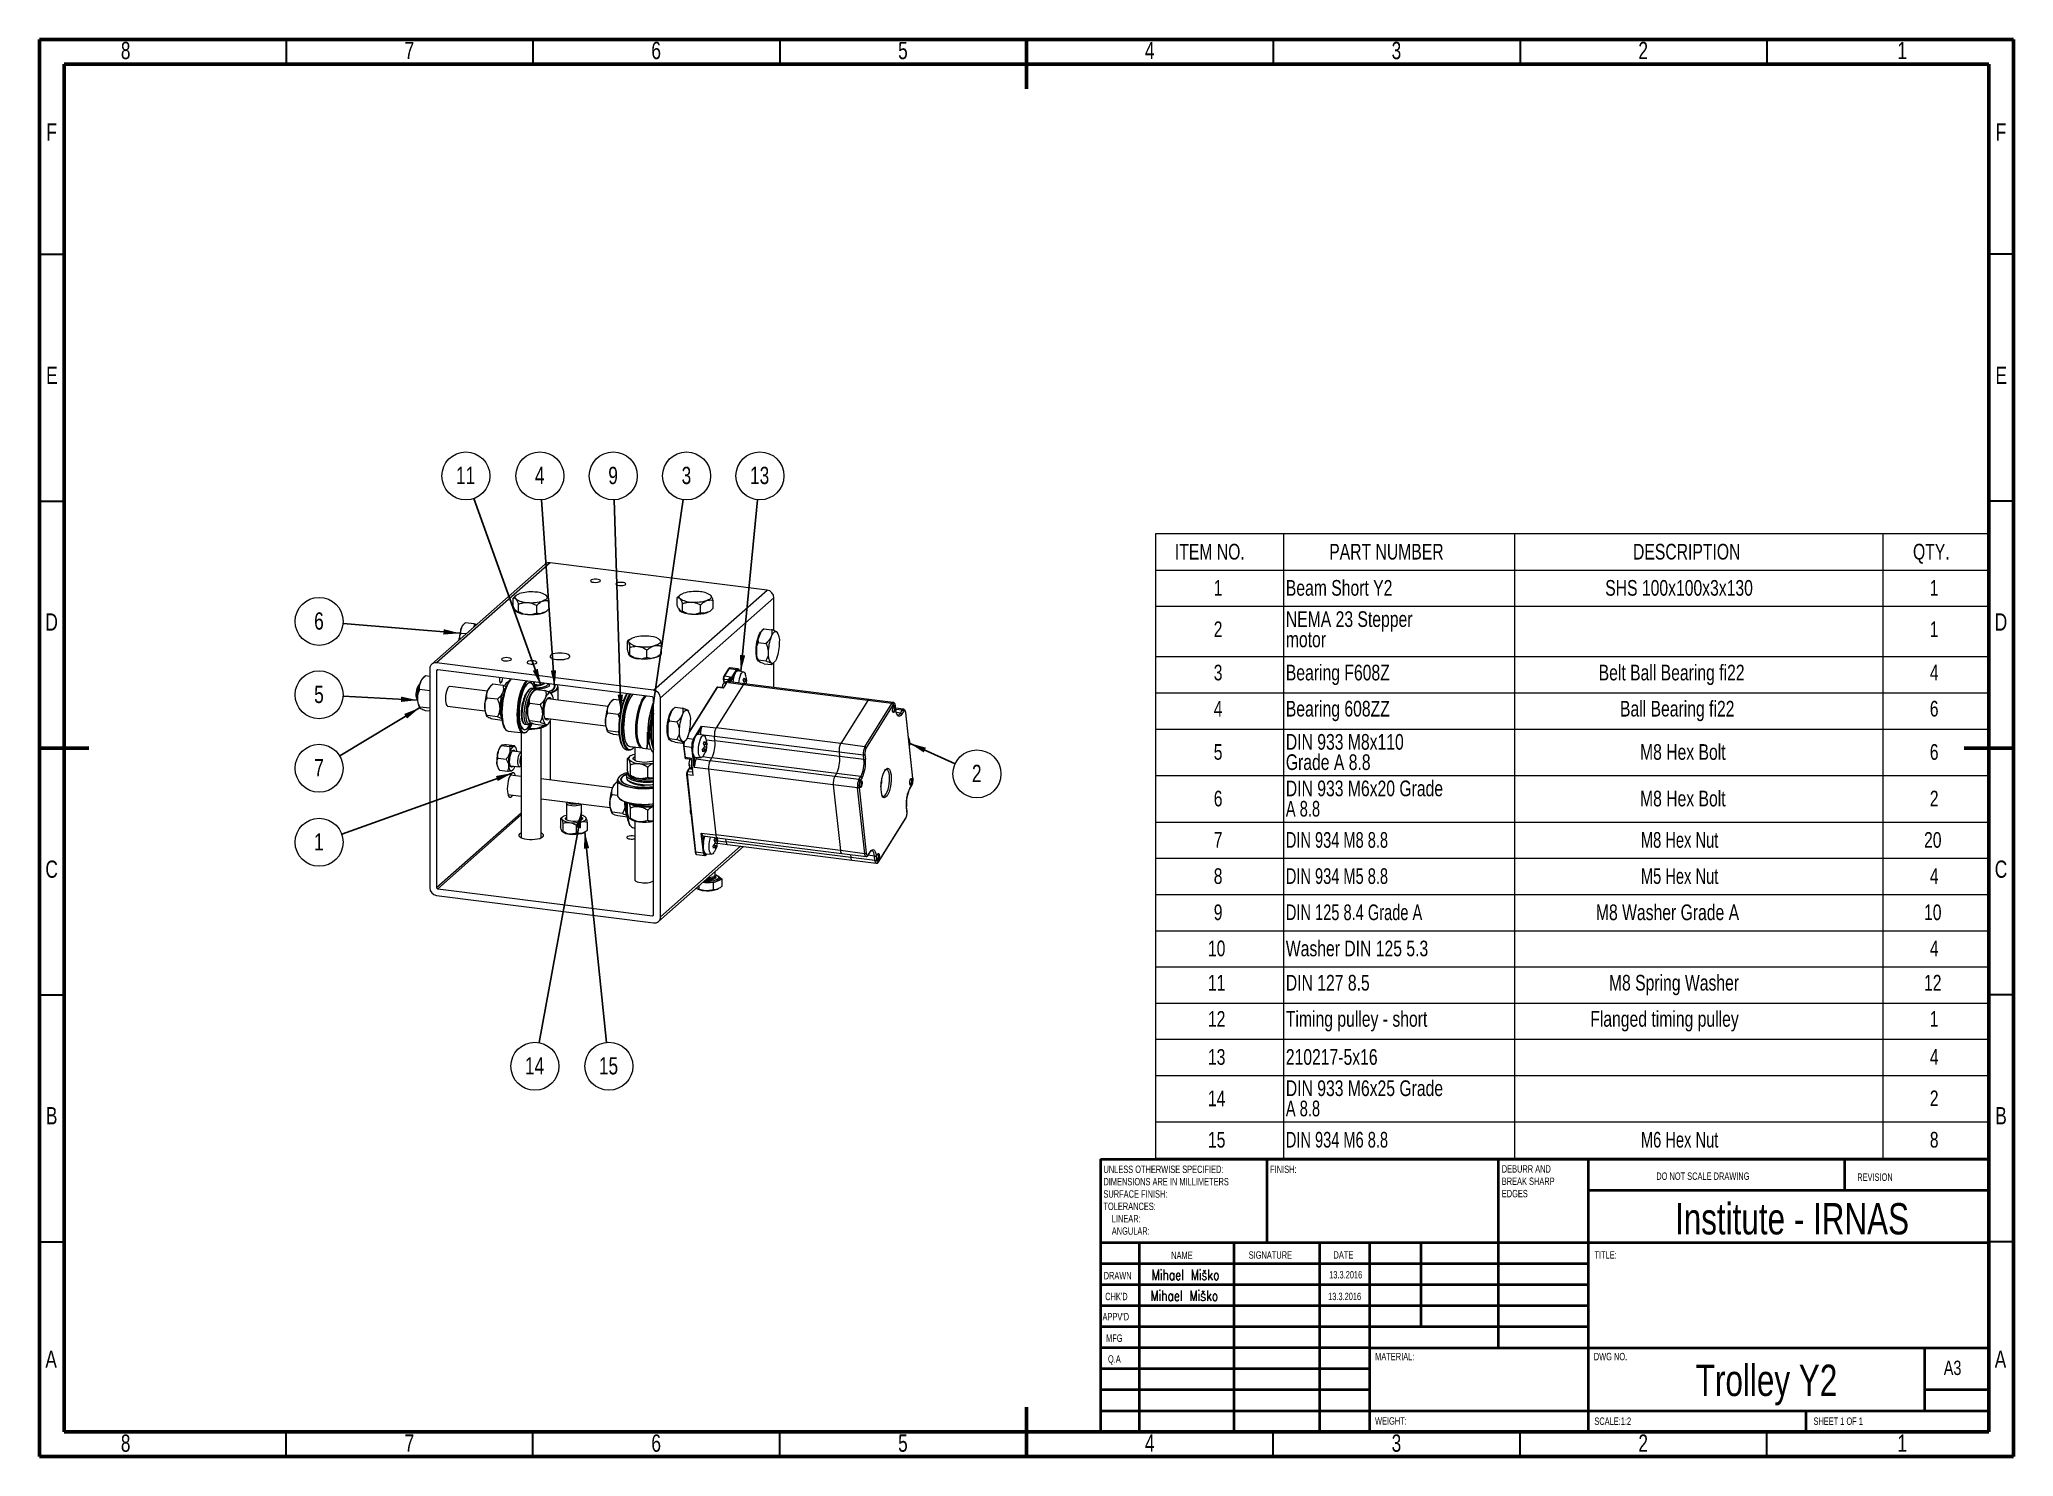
# Model space of a CAD drawing. Header units: millimetres. Extents: x 15 to 415, y 5 to 292.
import ezdxf

# ---------------------------------------------------------------- set-up
doc = ezdxf.new("R2010")
doc.units = ezdxf.units.MM
doc.styles.add('SLDTEXTSTYLE0', font='TXT', dxfattribs={"width": 0.75})
doc.styles.add('SLDTEXTSTYLE1', font='TXT', dxfattribs={"width": 0.686449})
doc.styles.add('SLDTEXTSTYLE2', font='TXT', dxfattribs={"width": 0.6875})
doc.styles.add('SLDTEXTSTYLE3', font='TXT', dxfattribs={"width": 0.75, "bigfont": 'bigfont'})
doc.styles.add('SLDTEXTSTYLE4', font='TXT', dxfattribs={"width": 0.7})
doc.styles.add('SLDTEXTSTYLE5', font='TXT', dxfattribs={"width": 0.696429})
doc.styles.add('SLDTEXTSTYLE6', font='TXT', dxfattribs={"width": 0.697368})
doc.dimstyles.new('SLDDIMSTYLE0', dxfattribs={"dimtxt": 0.18, "dimasz": 3.302, "dimexe": 0, "dimexo": 0.0625, "dimgap": 0, "dimtad": 0, "dimtih": 1, "dimtoh": 1, "dimdec": 0, "dimrnd": 1e-09, "dimzin": 0, "dimdsep": 46, "dimtxsty": 'Standard', "dimsah": 1, "dimcen": 0.09, "dimadec": 0, "dimazin": 0, "dimtfac": 3.302, "dimtdec": 0, "dimtofl": 0, "dimtmove": 0, "dimatfit": 3, "dimfxl": 1, "dimfrac": 2, "dimtolj": 1, "dimtzin": 0, "dimarcsym": 0})

msp = doc.modelspace()

# ---------------------------------------------------------------- texts
at = {"color": 7, "linetype": 'Continuous', "lineweight": 0}
for s, insert, char_height, attachment_point, style in [('8', (32.46, 291.52), 3.5, 2, 'SLDTEXTSTYLE0'), ('7', (89.96, 291.52), 3.5, 2, 'SLDTEXTSTYLE0'), ('6', (139.96, 291.52), 3.5, 2, 'SLDTEXTSTYLE0'), ('5', (189.96, 291.52), 3.5, 2, 'SLDTEXTSTYLE0'), ('4', (239.96, 291.52), 3.5, 2, 'SLDTEXTSTYLE0'), ('3', (289.96, 291.52), 3.5, 2, 'SLDTEXTSTYLE0'), ('2', (339.96, 291.52), 3.5, 2, 'SLDTEXTSTYLE0'), ('1', (392.46, 291.52), 3.5, 2, 'SLDTEXTSTYLE0'), ('F', (17.46, 275.02), 3.5, 2, 'SLDTEXTSTYLE0'), ('F', (412.46, 275.02), 3.5, 2, 'SLDTEXTSTYLE0'), ('E', (17.51, 225.71), 3.5, 2, 'SLDTEXTSTYLE0'), ('E', (412.51, 225.71), 3.5, 2, 'SLDTEXTSTYLE0'), ('D', (17.46, 175.77), 3.5, 2, 'SLDTEXTSTYLE0'), ('D', (412.46, 175.77), 3.5, 2, 'SLDTEXTSTYLE0'), ('C', (17.46, 125.71), 3.5, 2, 'SLDTEXTSTYLE0'), ('C', (412.46, 125.71), 3.5, 2, 'SLDTEXTSTYLE0'), ('B', (17.47, 75.77), 3.5, 2, 'SLDTEXTSTYLE0'), ('B', (412.47, 75.77), 3.5, 2, 'SLDTEXTSTYLE0'), ('FINISH:', (264.37, 63.92), 1.5, 1, 'SLDTEXTSTYLE0'), ('DO NOT SCALE DRAWING', (342.61, 62.53), 1.5, 1, 'SLDTEXTSTYLE0'), ('REVISION', (383.33, 62.33), 1.5, 1, 'SLDTEXTSTYLE0'), ('Institute - IRNAS', (370.12, 56.33), 6.35, 2, 'SLDTEXTSTYLE0'), ('NAME', (244.32, 46.5), 1.5, 1, 'SLDTEXTSTYLE0'), ('SIGNATURE', (260.03, 46.56), 1.5, 1, 'SLDTEXTSTYLE0'), ('DATE', (277.21, 46.58), 1.5, 1, 'SLDTEXTSTYLE0'), ('TITLE:', (330.09, 46.58), 1.5, 1, 'SLDTEXTSTYLE0'), ('DRAWN', (230.64, 42.38), 1.5, 1, 'SLDTEXTSTYLE1'), ('Mihael Miško', (247.22, 42.86), 2.1167, 2, 'SLDTEXTSTYLE3'), ('13.3.2016', (279.68, 42.56), 1.499, 2, 'SLDTEXTSTYLE0'), ("CHK'D", (230.94, 38.16), 1.5, 1, 'SLDTEXTSTYLE0'), ('Mihael Miško', (246.96, 38.63), 2.1167, 2, 'SLDTEXTSTYLE3'), ('13.3.2016', (279.46, 38.17), 1.499, 2, 'SLDTEXTSTYLE0'), ("APPV'D", (230.4, 34.07), 1.5, 1, 'SLDTEXTSTYLE0'), ('MFG', (231.12, 29.72), 1.5, 1, 'SLDTEXTSTYLE0'), ('A', (17.36, 26.46), 3.5, 2, 'SLDTEXTSTYLE0'), ('Q.A', (231.51, 25.5), 1.5, 1, 'SLDTEXTSTYLE0'), ('MATERIAL:', (285.65, 25.99), 1.5, 1, 'SLDTEXTSTYLE0'), ('DWG NO.', (329.95, 25.99), 1.5, 1, 'SLDTEXTSTYLE0'), ('A3', (400.87, 24.41), 2.91, 1, 'SLDTEXTSTYLE0'), ('A', (412.36, 26.46), 3.5, 2, 'SLDTEXTSTYLE0'), ('Trolley Y2', (364.95, 23.61), 6.35, 2, 'SLDTEXTSTYLE0'), ('WEIGHT:', (285.62, 12.95), 1.499, 1, 'SLDTEXTSTYLE0'), ('SCALE:1:2', (330.07, 12.9), 1.5, 1, 'SLDTEXTSTYLE0'), ('SHEET 1 OF 1', (374.48, 12.9), 1.5, 1, 'SLDTEXTSTYLE2'), ('8', (32.46, 9.46), 3.5, 2, 'SLDTEXTSTYLE0'), ('7', (89.96, 9.46), 3.5, 2, 'SLDTEXTSTYLE0'), ('6', (139.96, 9.46), 3.5, 2, 'SLDTEXTSTYLE0'), ('5', (189.96, 9.46), 3.5, 2, 'SLDTEXTSTYLE0'), ('4', (239.96, 9.46), 3.5, 2, 'SLDTEXTSTYLE0'), ('3', (289.96, 9.46), 3.5, 2, 'SLDTEXTSTYLE0'), ('2', (339.96, 9.46), 3.5, 2, 'SLDTEXTSTYLE0'), ('1', (392.46, 9.46), 3.5, 2, 'SLDTEXTSTYLE0')]:
    msp.add_mtext(s, dxfattribs=dict(at, insert=insert, char_height=char_height, attachment_point=attachment_point, style=style))

# ---------------------------------------------------------------- blocks, each defined once
blk = doc.blocks.new('SW_NOTE_0')
at = {"color": 0, "linetype": 'Continuous', "lineweight": 0, "char_height": 1.5, "attachment_point": 1, "style": 'SLDTEXTSTYLE0'}
for s, insert in [('UNLESS OTHERWISE SPECIFIED:', (0, 1.93)), ('SURFACE FINISH:', (0, -3.07)), ('DIMENSIONS ARE IN MILLIMETERS', (0, -0.57)), ('TOLERANCES:', (0, -5.57)), ('ANGULAR:', (1.69, -10.57)), ('LINEAR:', (1.69, -8.07))]:
    blk.add_mtext(s, dxfattribs=dict(at, insert=insert))
blk = doc.blocks.new('SW_NOTE_1')
at = {"color": 0, "linetype": 'Continuous', "lineweight": 0, "char_height": 1.5, "attachment_point": 1, "style": 'SLDTEXTSTYLE0'}
for s, insert in [('DEBURR AND', (0, 1.93)), ('BREAK SHARP', (0, -0.57)), ('EDGES', (0, -3.07))]:
    blk.add_mtext(s, dxfattribs=dict(at, insert=insert))
blk = doc.blocks.new('SW_TABLEANNOTATION_0')
at = {"color": 0, "linetype": 'Continuous', "lineweight": 0}
for p, q in [((0, 0), (0, -126.42)), ((168.76, 0), (0, 0)), ((25.88, 0), (25.88, -7.33)), ((72.7, 0), (72.7, -7.33)), ((147.33, 0), (147.33, -7.33)), ((168.76, -126.42), (168.76, 0)), ((0, -7.33), (168.76, -7.33)), ((25.88, -7.33), (25.88, -126.42)), ((72.7, -7.33), (72.7, -126.42)), ((147.33, -7.33), (147.33, -126.42)), ((0, -14.65), (168.76, -14.65)), ((0, -24.86), (168.76, -24.86)), ((0, -32.19), (168.76, -32.19)), ((0, -39.52), (168.76, -39.52)), ((0, -48.95), (168.76, -48.95)), ((0, -58.38), (168.76, -58.38)), ((0, -65.7), (168.76, -65.7)), ((0, -73.03), (168.76, -73.03)), ((0, -80.36), (168.76, -80.36)), ((0, -87.69), (168.76, -87.69)), ((0, -95.01), (168.76, -95.01)), ((0, -102.34), (168.76, -102.34)), ((0, -109.67), (168.76, -109.67)), ((0, -119.1), (168.76, -119.1)), ((0, -126.42), (168.76, -126.42))]:
    blk.add_line(p, q, dxfattribs=at)
at = {"color": 0, "linetype": 'Continuous', "lineweight": 0, "attachment_point": 1}
for s, insert, char_height, style in [('ITEM NO.', (3.9, -2.01), 3.175, 'SLDTEXTSTYLE0'), ('PART NUMBER', (35.17, -2.01), 3.175, 'SLDTEXTSTYLE0'), ('DESCRIPTION', (96.73, -2.01), 3.175, 'SLDTEXTSTYLE0'), ('QTY.', (153.46, -2.01), 3.175, 'SLDTEXTSTYLE0'), ('1', (11.77, -9.34), 3.17, 'SLDTEXTSTYLE0'), ('Beam Short Y2', (26.38, -9.34), 3.175, 'SLDTEXTSTYLE0'), ('SHS 100x100x3x130', (91.1, -9.34), 3.175, 'SLDTEXTSTYLE0'), ('1', (156.87, -9.34), 3.17, 'SLDTEXTSTYLE0'), ('NEMA 23 Stepper', (26.38, -15.67), 3.175, 'SLDTEXTSTYLE0'), ('2', (11.77, -17.72), 3.17, 'SLDTEXTSTYLE0'), ('motor', (26.38, -19.77), 3.175, 'SLDTEXTSTYLE0'), ('1', (156.87, -17.72), 3.17, 'SLDTEXTSTYLE0'), ('3', (11.77, -26.49), 3.17, 'SLDTEXTSTYLE0'), ('Bearing F608Z', (26.38, -26.49), 3.175, 'SLDTEXTSTYLE0'), ('Belt Ball Bearing fi22', (89.77, -26.49), 3.175, 'SLDTEXTSTYLE0'), ('4', (156.87, -26.49), 3.17, 'SLDTEXTSTYLE0'), ('4', (11.77, -33.81), 3.17, 'SLDTEXTSTYLE0'), ('Bearing 608ZZ', (26.38, -33.81), 3.175, 'SLDTEXTSTYLE0'), ('Ball Bearing fi22', (94.09, -33.81), 3.175, 'SLDTEXTSTYLE0'), ('6', (156.87, -33.81), 3.17, 'SLDTEXTSTYLE0'), ('5', (11.77, -42.58), 3.17, 'SLDTEXTSTYLE0'), ('DIN 933 M8x110', (26.38, -40.53), 3.175, 'SLDTEXTSTYLE0'), ('M8 Hex Bolt', (98.15, -42.58), 3.175, 'SLDTEXTSTYLE0'), ('6', (156.87, -42.58), 3.17, 'SLDTEXTSTYLE0'), ('Grade A 8.8', (26.38, -44.64), 3.175, 'SLDTEXTSTYLE0'), ('6', (11.77, -52.01), 3.17, 'SLDTEXTSTYLE0'), ('DIN 933 M6x20 Grade', (26.38, -49.96), 3.175, 'SLDTEXTSTYLE0'), ('M8 Hex Bolt', (98.15, -52.01), 3.175, 'SLDTEXTSTYLE0'), ('2', (156.87, -52.01), 3.17, 'SLDTEXTSTYLE0'), ('A 8.8', (26.38, -54.07), 3.175, 'SLDTEXTSTYLE4'), ('7', (11.77, -60.39), 3.17, 'SLDTEXTSTYLE0'), ('DIN 934 M8 8.8', (26.38, -60.39), 3.175, 'SLDTEXTSTYLE5'), ('M8 Hex Nut', (98.32, -60.39), 3.175, 'SLDTEXTSTYLE4'), ('20', (155.7, -60.39), 3.175, 'SLDTEXTSTYLE0'), ('8', (11.77, -67.72), 3.17, 'SLDTEXTSTYLE0'), ('DIN 934 M5 8.8', (26.38, -67.72), 3.175, 'SLDTEXTSTYLE5'), ('M5 Hex Nut', (98.32, -67.72), 3.175, 'SLDTEXTSTYLE4'), ('4', (156.87, -67.72), 3.17, 'SLDTEXTSTYLE0'), ('9', (11.77, -75.05), 3.17, 'SLDTEXTSTYLE0'), ('DIN 125 8.4 Grade A', (26.38, -75.05), 3.175, 'SLDTEXTSTYLE6'), ('M8 Washer Grade A', (89.21, -75.05), 3.175, 'SLDTEXTSTYLE0'), ('10', (155.7, -75.05), 3.175, 'SLDTEXTSTYLE0'), ('10', (10.59, -82.37), 3.175, 'SLDTEXTSTYLE0'), ('Washer DIN 125 5.3', (26.38, -82.37), 3.175, 'SLDTEXTSTYLE0'), ('4', (156.87, -82.37), 3.17, 'SLDTEXTSTYLE0'), ('11', (10.59, -89.31), 3.175, 'SLDTEXTSTYLE0'), ('DIN 127 8.5', (26.38, -89.31), 3.175, 'SLDTEXTSTYLE0'), ('M8 Spring Washer', (91.85, -89.31), 3.175, 'SLDTEXTSTYLE0'), ('12', (155.7, -89.31), 3.175, 'SLDTEXTSTYLE0'), ('12', (10.59, -96.64), 3.175, 'SLDTEXTSTYLE0'), ('Timing pulley - short', (26.38, -96.64), 3.175, 'SLDTEXTSTYLE0'), ('Flanged timing pulley', (88.06, -96.64), 3.175, 'SLDTEXTSTYLE0'), ('1', (156.87, -96.64), 3.17, 'SLDTEXTSTYLE0'), ('13', (10.59, -104.35), 3.175, 'SLDTEXTSTYLE0'), ('210217-5x16', (26.38, -104.35), 3.175, 'SLDTEXTSTYLE0'), ('4', (156.87, -104.35), 3.17, 'SLDTEXTSTYLE0'), ('DIN 933 M6x25 Grade', (26.38, -110.68), 3.175, 'SLDTEXTSTYLE0'), ('14', (10.59, -112.73), 3.175, 'SLDTEXTSTYLE0'), ('A 8.8', (26.38, -114.78), 3.175, 'SLDTEXTSTYLE4'), ('2', (156.87, -112.73), 3.17, 'SLDTEXTSTYLE0'), ('15', (10.59, -121.11), 3.175, 'SLDTEXTSTYLE0'), ('DIN 934 M6 8.8', (26.38, -121.11), 3.175, 'SLDTEXTSTYLE5'), ('M6 Hex Nut', (98.32, -121.11), 3.175, 'SLDTEXTSTYLE4'), ('8', (156.87, -121.11), 3.17, 'SLDTEXTSTYLE0')]:
    blk.add_mtext(s, dxfattribs=dict(at, insert=insert, char_height=char_height, style=style))
blk = doc.blocks.new('SW_NOTE_2')
at = {"color": 0, "linetype": 'Continuous', "lineweight": 0}
blk.add_circle((-1.64, 4.57), 4.86, dxfattribs=at)
at = {"color": 0, "linetype": 'Continuous', "lineweight": 0, "insert": (-1.71, 6.41), "char_height": 3.5, "attachment_point": 2, "style": 'SLDTEXTSTYLE0'}
blk.add_mtext('11', dxfattribs=at)
blk = doc.blocks.new('SW_NOTE_3')
at = {"color": 0, "linetype": 'Continuous', "lineweight": 0}
blk.add_circle((-0.34, 4.85), 4.86, dxfattribs=at)
at = {"color": 0, "linetype": 'Continuous', "lineweight": 0, "insert": (-0.37, 6.68), "char_height": 3.5, "attachment_point": 2, "style": 'SLDTEXTSTYLE0'}
blk.add_mtext('4', dxfattribs=at)
blk = doc.blocks.new('SW_NOTE_4')
at = {"color": 0, "linetype": 'Continuous', "lineweight": 0}
blk.add_circle((-0.16, 4.86), 4.86, dxfattribs=at)
at = {"color": 0, "linetype": 'Continuous', "lineweight": 0, "insert": (-0.19, 6.69), "char_height": 3.5, "attachment_point": 2, "style": 'SLDTEXTSTYLE0'}
blk.add_mtext('9', dxfattribs=at)
blk = doc.blocks.new('SW_NOTE_5')
at = {"color": 0, "linetype": 'Continuous', "lineweight": 0}
blk.add_circle((0.7, 4.81), 4.86, dxfattribs=at)
at = {"color": 0, "linetype": 'Continuous', "lineweight": 0, "insert": (0.67, 6.65), "char_height": 3.5, "attachment_point": 2, "style": 'SLDTEXTSTYLE0'}
blk.add_mtext('3', dxfattribs=at)
blk = doc.blocks.new('SW_NOTE_6')
at = {"color": 0, "linetype": 'Continuous', "lineweight": 0}
blk.add_circle((0.47, 4.84), 4.86, dxfattribs=at)
at = {"color": 0, "linetype": 'Continuous', "lineweight": 0, "insert": (0.4, 6.67), "char_height": 3.5, "attachment_point": 2, "style": 'SLDTEXTSTYLE0'}
blk.add_mtext('13', dxfattribs=at)
blk = doc.blocks.new('SW_NOTE_7')
at = {"color": 0, "linetype": 'Continuous', "lineweight": 0}
blk.add_circle((4.42, -2.02), 4.86, dxfattribs=at)
at = {"color": 0, "linetype": 'Continuous', "lineweight": 0, "insert": (4.38, -0.18), "char_height": 3.5, "attachment_point": 2, "style": 'SLDTEXTSTYLE0'}
blk.add_mtext('2', dxfattribs=at)
blk = doc.blocks.new('SW_NOTE_8')
at = {"color": 0, "linetype": 'Continuous', "lineweight": 0}
blk.add_circle((0.5, -4.83), 4.86, dxfattribs=at)
at = {"color": 0, "linetype": 'Continuous', "lineweight": 0, "insert": (0.43, -3), "char_height": 3.5, "attachment_point": 2, "style": 'SLDTEXTSTYLE0'}
blk.add_mtext('15', dxfattribs=at)
blk = doc.blocks.new('SW_NOTE_9')
at = {"color": 0, "linetype": 'Continuous', "lineweight": 0}
blk.add_circle((-0.87, -4.78), 4.86, dxfattribs=at)
at = {"color": 0, "linetype": 'Continuous', "lineweight": 0, "insert": (-0.94, -2.94), "char_height": 3.5, "attachment_point": 2, "style": 'SLDTEXTSTYLE0'}
blk.add_mtext('14', dxfattribs=at)
blk = doc.blocks.new('SW_NOTE_10')
at = {"color": 0, "linetype": 'Continuous', "lineweight": 0}
blk.add_circle((-4.57, -1.64), 4.86, dxfattribs=at)
at = {"color": 0, "linetype": 'Continuous', "lineweight": 0, "insert": (-4.61, 0.2), "char_height": 3.5, "attachment_point": 2, "style": 'SLDTEXTSTYLE0'}
blk.add_mtext('1', dxfattribs=at)
blk = doc.blocks.new('SW_NOTE_11')
at = {"color": 0, "linetype": 'Continuous', "lineweight": 0}
blk.add_circle((-4.17, -2.5), 4.86, dxfattribs=at)
at = {"color": 0, "linetype": 'Continuous', "lineweight": 0, "insert": (-4.2, -0.66), "char_height": 3.5, "attachment_point": 2, "style": 'SLDTEXTSTYLE0'}
blk.add_mtext('7', dxfattribs=at)
blk = doc.blocks.new('SW_NOTE_12')
at = {"color": 0, "linetype": 'Continuous', "lineweight": 0}
blk.add_circle((-4.85, 0.26), 4.86, dxfattribs=at)
at = {"color": 0, "linetype": 'Continuous', "lineweight": 0, "insert": (-4.89, 2.1), "char_height": 3.5, "attachment_point": 2, "style": 'SLDTEXTSTYLE0'}
blk.add_mtext('5', dxfattribs=at)
blk = doc.blocks.new('SW_NOTE_13')
at = {"color": 0, "linetype": 'Continuous', "lineweight": 0}
blk.add_circle((-4.84, 0.41), 4.86, dxfattribs=at)
at = {"color": 0, "linetype": 'Continuous', "lineweight": 0, "insert": (-4.88, 2.24), "char_height": 3.5, "attachment_point": 2, "style": 'SLDTEXTSTYLE0'}
blk.add_mtext('6', dxfattribs=at)

# ---------------------------------------------------------------- linework, layer by layer
at = {"color": 7, "linetype": 'Continuous', "lineweight": 60}
for p, q in [((15, 292), (415, 292)), ((15, 5), (15, 292)), ((215, 292), (215, 282)), ((415, 292), (415, 5)), ((20, 287), (410, 287)), ((20, 10), (20, 287)), ((410, 287), (410, 10)), ((15, 148.5), (25, 148.5)), ((415, 148.5), (405, 148.5)), ((410, 65.25), (410, 10)), ((215, 5), (215, 15)), ((410, 10), (20, 10)), ((410, 10), (222.8, 10)), ((415, 5), (15, 5))]:
    msp.add_line(p, q, dxfattribs=at)
at = {"color": 7, "linetype": 'Continuous', "lineweight": 30}
for p, q in [((65, 292), (65, 287)), ((115, 292), (115, 287)), ((165, 292), (165, 287)), ((265, 292), (265, 287)), ((315, 292), (315, 287)), ((365, 292), (365, 287)), ((15, 248.5), (20, 248.5)), ((415, 248.5), (410, 248.5)), ((15, 198.5), (20, 198.5)), ((415, 198.5), (410, 198.5)), ((15, 98.5), (20, 98.5)), ((415, 98.5), (410, 98.5)), ((15, 48.5), (20, 48.5)), ((415, 48.5), (410, 48.5)), ((65, 5), (65, 10)), ((115, 5), (115, 10)), ((165, 5), (165, 10)), ((265, 5), (265, 10)), ((315, 5), (315, 10)), ((365, 5), (365, 10))]:
    msp.add_line(p, q, dxfattribs=at)
at = {"color": 7, "linetype": 'Continuous', "lineweight": 15}
for p, q in [((117.46, 185.74), (94.48, 165.47)), ((118.45, 186.03), (95.47, 165.76)), ((162.42, 180.49), (118.45, 186.03)), ((139.44, 160.22), (162.42, 180.49)), ((111.35, 179.18), (110.97, 178.83)), ((110.97, 177.28), (110.97, 178.83)), ((111.25, 176.63), (111.53, 176.33)), ((111.59, 179.41), (111.34, 179.19)), ((111.53, 176.33), (111.81, 176.03)), ((112.09, 176.08), (111.81, 176.03)), ((112.09, 176.08), (112.09, 177.64)), ((115.75, 175.81), (115.75, 177.36)), ((117.02, 175.92), (117.66, 176.15)), ((118.29, 176.73), (117.66, 176.15)), ((117.8, 176.26), (117.92, 176.37)), ((118.29, 176.73), (118.29, 178.28)), ((163.82, 178.9), (140.84, 158.63)), ((144.59, 179.26), (144.22, 178.92)), ((144.22, 177.37), (144.22, 178.92)), ((144.49, 176.73), (144.77, 176.43)), ((144.83, 179.5), (144.58, 179.27)), ((144.77, 176.43), (145.04, 176.13)), ((145.31, 176.18), (145.04, 176.13)), ((145.31, 176.18), (145.31, 177.73)), ((148.97, 175.9), (148.97, 177.45)), ((149.61, 175.78), (150.25, 176.01)), ((150.25, 176.01), (150.89, 176.23)), ((151.53, 176.81), (150.89, 176.23)), ((151.04, 176.35), (151.17, 176.46)), ((151.53, 176.81), (151.53, 178.36)), ((163.82, 172.29), (163.82, 178.9)), ((101.29, 173.86), (100.93, 173.54)), ((103.05, 173.64), (101.29, 173.86)), ((103.04, 173.02), (103.09, 173.15)), ((103.05, 173.64), (103.09, 173.15)), ((103.47, 173.49), (103.05, 173.64)), ((103.47, 173.49), (103.53, 173.45)), ((113.01, 175.67), (113.92, 175.6)), ((113.92, 175.6), (114.84, 175.53)), ((116.39, 175.69), (117.02, 175.92)), ((146.23, 175.76), (147.14, 175.69)), ((147.14, 175.69), (148.06, 175.62)), ((161.81, 172.65), (161.47, 172.35)), ((161.81, 172.65), (163.35, 172.46)), ((101.42, 171.59), (100.41, 171.72)), ((134.17, 168.54), (134.17, 170.09)), ((134.58, 170.46), (134.18, 170.11)), ((134.62, 167.3), (134.62, 168.85)), ((138.07, 166.81), (138.07, 168.36)), ((140.76, 170.37), (140.66, 170.46)), ((140.85, 170.21), (140.75, 170.36)), ((141.07, 167.56), (141.07, 169.11)), ((160.32, 169.03), (160.32, 168.14)), ((160.32, 168.14), (160.32, 167.26)), ((160.89, 171.3), (160.61, 170.61)), ((160.67, 169.87), (160.61, 170.61)), ((160.67, 169.87), (162.2, 169.67)), ((161.18, 172), (160.89, 171.3)), ((164.58, 171.83), (164.53, 171.91)), ((94.07, 164.52), (94.07, 120.21)), ((139.44, 160.22), (95.47, 165.76)), ((95.47, 164.11), (95.47, 120.27)), ((139.2, 158.84), (95.7, 164.32)), ((134.28, 167.88), (134.39, 167.57)), ((134.37, 167.64), (134.37, 167.58)), ((134.39, 167.57), (134.51, 167.26)), ((134.62, 167.3), (134.51, 167.26)), ((135.48, 166.83), (136.35, 166.7)), ((136.35, 166.7), (137.21, 166.58)), ((138.82, 166.65), (139.57, 166.84)), ((139.57, 166.84), (140.32, 167.02)), ((141.07, 167.56), (140.32, 167.02)), ((140.78, 167.3), (141.06, 167.55)), ((141.05, 167.55), (141.07, 167.56)), ((154.57, 164.47), (153.67, 163.04)), ((154.68, 164.52), (153.79, 163.09)), ((154.63, 161.69), (156.27, 164.32)), ((156.27, 164.32), (154.68, 164.52)), ((156.54, 164.52), (154.95, 164.72)), ((154.97, 164.72), (154.95, 164.72)), ((156.54, 164.52), (156.56, 164.52)), ((157.68, 163.89), (156.58, 164.14)), ((160.61, 166.19), (160.89, 166)), ((160.67, 166.33), (162.2, 166.14)), ((160.89, 166), (161.18, 165.81)), ((160.94, 165.95), (160.97, 165.94)), ((161.81, 165.57), (161.18, 165.81)), ((161.81, 165.57), (163.35, 165.38)), ((163.35, 165.38), (163.82, 165.8)), ((163.82, 160.77), (163.82, 165.79)), ((92.04, 161.42), (91.87, 161.26)), ((94.07, 160.09), (92.08, 160.34)), ((93.22, 163.12), (92.75, 162.7)), ((94.07, 163.01), (93.22, 163.12)), ((105.77, 160.02), (98.2, 160.97)), ((106.83, 161.4), (106.36, 160.99)), ((108.93, 161.14), (106.83, 161.4)), ((114.44, 161.7), (114.35, 161.71)), ((114.93, 160.58), (114.83, 160.56)), ((115.4, 160.52), (114.93, 160.58)), ((115.49, 160.31), (115.1, 159.97)), ((115.24, 161.86), (115.24, 161.7)), ((117.59, 160.05), (115.49, 160.31)), ((115.8, 160.31), (115.76, 160.33)), ((116.63, 161.28), (116.63, 161.3)), ((118.33, 160.97), (118.33, 161.29)), ((119.36, 160.11), (119.62, 160.29)), ((119.38, 160.88), (119.38, 160.97)), ((120.13, 158.21), (120.13, 160.88)), ((152.22, 160.73), (146.71, 151.93)), ((157.57, 161.32), (152.09, 152.57)), ((153.6, 160.61), (152.34, 160.77)), ((153.65, 160.7), (152.44, 160.85)), ((153.48, 161.34), (153.42, 161.23)), ((153.5, 161.37), (153.49, 161.35)), ((153.56, 162.47), (153.64, 161.74)), ((153.6, 160.61), (155.05, 162.93)), ((153.6, 161.5), (153.66, 161.63)), ((153.64, 161.74), (153.65, 161.63)), ((153.66, 162.4), (153.74, 161.67)), ((153.71, 161.68), (153.7, 161.67)), ((153.79, 163.09), (155.05, 162.93)), ((157.57, 161.32), (154.63, 161.69)), ((154.98, 161.87), (155.04, 161.87)), ((157.84, 161.52), (155.04, 161.87)), ((182.83, 158.13), (157.57, 161.32)), ((157.58, 162.31), (157.78, 162.71)), ((157.87, 161.6), (157.58, 162.31)), ((158.07, 161.99), (157.69, 162.04)), ((157.78, 162.71), (158.07, 161.99)), ((157.83, 161.54), (157.87, 161.6)), ((183.1, 158.34), (157.84, 161.52)), ((158.16, 161.53), (157.85, 161.57)), ((158.07, 161.99), (158.2, 162.61)), ((158.11, 162.17), (158.29, 162.15)), ((158.29, 162.15), (158.16, 161.53)), ((158.2, 162.61), (158.29, 162.15)), ((91.49, 158.29), (91.62, 158.1)), ((91.99, 156.67), (92.05, 156.59)), ((94.07, 156.55), (92.08, 156.8)), ((94.07, 155.94), (93.22, 156.04)), ((97.7, 157), (105.27, 156.05)), ((107.79, 158.36), (105.69, 158.62)), ((116.44, 157.27), (114.34, 157.53)), ((114.44, 158.98), (114.54, 159.21)), ((130.23, 156.93), (118, 158.47)), ((118.82, 159.42), (118.76, 159.5)), ((131.3, 158.32), (130.83, 157.91)), ((133.38, 158.06), (131.3, 158.32)), ((132.74, 155.76), (132.84, 156.14)), ((139.44, 114.73), (139.44, 158.57)), ((140.84, 114.32), (140.84, 158.63)), ((143.15, 156.1), (142.86, 155.4)), ((143.78, 156.75), (143.44, 156.44)), ((143.78, 156.75), (145.32, 156.56)), ((146.55, 155.93), (146.5, 156.01)), ((182.83, 158.13), (177.35, 149.38)), ((182.26, 148.77), (187.74, 157.52)), ((188, 157.28), (182.51, 148.53)), ((187.74, 157.52), (182.83, 158.13)), ((188.01, 157.72), (183.1, 158.34)), ((188.53, 156.1), (188.43, 156.99)), ((188.54, 156.16), (188.44, 157.05)), ((190.1, 156.34), (188.5, 156.55)), ((189.46, 155.56), (189.83, 156.14)), ((105.6, 154.96), (105.66, 154.87)), ((107.79, 154.82), (105.69, 155.08)), ((108.78, 154.08), (106.83, 154.33)), ((108.86, 154.05), (108.92, 154.01)), ((113.07, 153.52), (113.13, 153.48)), ((113.16, 152.28), (113.25, 152.27)), ((113.39, 153.31), (113.85, 153.25)), ((114.26, 153.87), (114.31, 153.78)), ((116.44, 153.73), (114.34, 153.99)), ((117.59, 152.97), (115.49, 153.24)), ((116.63, 130.3), (116.63, 152.58)), ((117.17, 153.03), (117.17, 152.99)), ((117.5, 154.51), (129.73, 152.97)), ((117.59, 152.97), (118.06, 153.39)), ((118.45, 153.92), (118.45, 142.02)), ((118.63, 154.31), (118.65, 154.36)), ((132.25, 155.28), (130.15, 155.54)), ((132.25, 151.74), (130.15, 152)), ((132.7, 155.74), (132.25, 155.28)), ((132.45, 152.18), (132.25, 151.74)), ((142.29, 153.13), (142.29, 152.24)), ((142.29, 152.24), (142.29, 151.36)), ((142.86, 155.4), (142.58, 154.71)), ((142.63, 153.97), (142.58, 154.71)), ((142.63, 153.97), (144.17, 153.77)), ((147.5, 150.31), (149.14, 152.94)), ((149.14, 152.94), (152.09, 152.57)), ((177.35, 149.38), (152.09, 152.57)), ((190.09, 155.91), (189.72, 155.32)), ((191.99, 142.3), (190.52, 155.62)), ((192, 142.36), (190.53, 155.68)), ((108.63, 149.08), (108.55, 149.01)), ((108.64, 148.99), (110.26, 148.79)), ((109.63, 149.18), (111.24, 148.98)), ((109.98, 151.93), (113.07, 151.54)), ((111.48, 148.64), (111.26, 148.96)), ((112.63, 151.59), (112.63, 130.3)), ((130.07, 151.88), (130.12, 151.79)), ((132.5, 151.09), (131.3, 151.25)), ((132.25, 151.74), (132.48, 151.65)), ((133.93, 148.15), (134.44, 148.09)), ((134.63, 148.82), (137.11, 148.51)), ((135.62, 148.7), (135.62, 146.06)), ((137.2, 148.5), (137.11, 148.51)), ((137.29, 148.49), (138.86, 148.29)), ((142.58, 150.28), (142.86, 150.09)), ((142.63, 150.43), (144.17, 150.23)), ((142.86, 150.09), (143.15, 149.91)), ((142.91, 150.05), (142.94, 150.04)), ((143.78, 149.67), (143.15, 149.91)), ((143.78, 149.67), (145.32, 149.48)), ((145.32, 149.48), (145.79, 149.89)), ((145.5, 148.85), (145.74, 146.68)), ((145.59, 148.79), (145.83, 146.61)), ((147.18, 148.59), (145.59, 148.79)), ((147.63, 144.58), (147.18, 148.59)), ((149.64, 151.05), (148.54, 151.3)), ((149.36, 148.18), (149.83, 148.76)), ((149.44, 147.72), (149.36, 148.18)), ((149.91, 148.3), (149.44, 147.72)), ((149.5, 148.35), (149.91, 148.3)), ((149.54, 149.47), (149.74, 149.87)), ((149.83, 148.76), (149.54, 149.47)), ((150.03, 149.15), (149.65, 149.2)), ((149.74, 149.87), (150.03, 149.15)), ((150.11, 148.69), (149.81, 148.73)), ((149.87, 147.63), (149.91, 148.3)), ((150.07, 148.02), (149.87, 147.63)), ((149.9, 148.04), (150.07, 148.02)), ((150.03, 149.15), (150.16, 149.77)), ((150.07, 149.33), (150.24, 149.31)), ((150.11, 148.69), (150.07, 148.02)), ((150.24, 149.31), (150.11, 148.69)), ((150.16, 149.77), (150.24, 149.31)), ((151.88, 149.96), (151.78, 150.85)), ((177.03, 147.67), (151.78, 150.85)), ((177.13, 146.77), (151.88, 149.96)), ((182.26, 148.77), (177.35, 149.38)), ((107.93, 146.42), (109.54, 146.21)), ((107.97, 144.37), (108.18, 144.06)), ((108.18, 144.06), (108.2, 144.04)), ((108.2, 144.04), (109.81, 143.83)), ((110.47, 144.9), (112.29, 144.67)), ((110.79, 147.88), (110.77, 147.87)), ((110.84, 147.88), (110.79, 147.88)), ((110.81, 143.94), (110.89, 144)), ((112.63, 147.65), (110.84, 147.88)), ((112.48, 144.75), (112.63, 144.88)), ((134.58, 146.75), (134.11, 146.33)), ((134.11, 146.33), (134.11, 144.22)), ((134.72, 145.1), (134.72, 142.98)), ((135.62, 147.22), (135.56, 147.2)), ((138.23, 144.65), (138.23, 142.54)), ((145.83, 146.61), (147.1, 146.45)), ((145.94, 146.39), (147.12, 146.24)), ((146.53, 144.2), (146.23, 143.73)), ((146.65, 144.25), (146.35, 143.77)), ((146.61, 145.38), (146.63, 145.26)), ((146.79, 146.15), (146.73, 146.04)), ((146.81, 146.18), (146.8, 146.16)), ((147.49, 142.92), (147.1, 146.45)), ((150.57, 144.21), (147.63, 144.58)), ((147.94, 146.59), (149.07, 146.55)), ((148.08, 146.28), (148.26, 146.58)), ((148.08, 146.28), (150.88, 145.93)), ((149.5, 146.86), (149.84, 147.42)), ((150.57, 144.21), (152.04, 130.89)), ((175.83, 141.03), (150.57, 144.21)), ((150.88, 145.93), (151.25, 146.52)), ((176.14, 142.75), (150.88, 145.93)), ((176.51, 143.34), (151.25, 146.52)), ((177.03, 147.67), (177.13, 146.77)), ((181.95, 147.05), (177.03, 147.67)), ((182.04, 146.15), (177.13, 146.77)), ((182.04, 146.15), (181.95, 147.05)), ((182.26, 147.15), (182.36, 146.26)), ((112.63, 142.75), (110.43, 143.03)), ((110.67, 143.88), (110.78, 143.94)), ((131.12, 140.42), (116.63, 142.25)), ((132.12, 141.75), (131.72, 141.4)), ((132.12, 142.03), (132.12, 138.92)), ((132.87, 142.12), (132.87, 142.03)), ((134.01, 143.37), (133.92, 143.07)), ((133.92, 143.08), (133.92, 142.6)), ((134.51, 142.98), (134.58, 142.92)), ((146.13, 143.15), (147.85, 127.52)), ((146.22, 143.08), (147.95, 127.46)), ((147.49, 142.92), (146.22, 143.08)), ((175.83, 141.03), (177.3, 127.71)), ((180.74, 140.41), (175.83, 141.03)), ((176.51, 143.34), (176.14, 142.75)), ((181.05, 142.13), (176.14, 142.75)), ((181.42, 142.72), (176.51, 143.34)), ((182.21, 127.09), (180.74, 140.41)), ((181.05, 142.13), (181.42, 142.72)), ((181.06, 140.52), (182.53, 127.2)), ((181.68, 142.48), (181.31, 141.89)), ((191.35, 140.23), (191.72, 140.82)), ((191.37, 140.34), (191.74, 140.92)), ((109.93, 139.06), (112.63, 138.72)), ((116.63, 138.22), (130.62, 136.45)), ((121.8, 137.25), (121.8, 133.97)), ((122.02, 137.54), (121.9, 137.43)), ((122.08, 137.48), (122.07, 137.53)), ((124.8, 133.97), (124.8, 137.19)), ((132.12, 138.89), (131.04, 139.03)), ((134.11, 137.45), (134.11, 135.49)), ((134.72, 136.38), (134.72, 134.26)), ((185.92, 138.71), (185.95, 138.71)), ((190.78, 135.66), (190.68, 136.56)), ((190.8, 135.72), (190.7, 136.61)), ((120.96, 134.5), (120.6, 134.18)), ((120.6, 134.18), (120.6, 132.56)), ((121.07, 133.23), (121.07, 131.61)), ((121.8, 134.87), (121.72, 134.85)), ((123.77, 132.89), (123.77, 131.27)), ((125.7, 134.45), (125.64, 134.5)), ((125.77, 134.34), (125.69, 134.44)), ((126, 133.5), (126, 131.87)), ((130.96, 135.36), (131.02, 135.28)), ((133.14, 135.23), (131.04, 135.49)), ((134.13, 134.49), (132.19, 134.73)), ((134.22, 134.46), (134.28, 134.42)), ((134.51, 134.26), (134.58, 134.2)), ((135.34, 132.33), (135.62, 132.3)), ((135.62, 133.72), (135.62, 121.85)), ((138.23, 135.93), (138.23, 133.82)), ((185.03, 125.44), (190.51, 134.19)), ((185.05, 125.54), (190.53, 134.29)), ((120.91, 131.61), (120.96, 131.56)), ((125.64, 131.56), (126, 131.87)), ((140.43, 113.37), (157.64, 128.55)), ((149.09, 131.26), (152.04, 130.89)), ((149.54, 127.26), (149.09, 131.26)), ((149.51, 130.69), (152.31, 130.33)), ((151.52, 128.64), (151.99, 129.21)), ((151.6, 128.18), (151.52, 128.64)), ((152.07, 128.75), (151.6, 128.18)), ((151.65, 128.8), (152.07, 128.75)), ((151.69, 129.92), (151.89, 130.32)), ((151.99, 129.21), (151.69, 129.92)), ((152.19, 129.61), (151.8, 129.66)), ((151.89, 130.32), (152.19, 129.61)), ((152.27, 129.15), (151.96, 129.18)), ((152.02, 128.08), (152.07, 128.75)), ((152.22, 128.48), (152.02, 128.08)), ((177.3, 127.71), (152.04, 130.89)), ((152.05, 128.5), (152.22, 128.48)), ((152.19, 129.61), (152.32, 130.22)), ((152.22, 129.79), (152.4, 129.76)), ((152.27, 129.15), (152.22, 128.48)), ((152.4, 129.76), (152.27, 129.15)), ((152.31, 130.33), (177.57, 127.15)), ((152.32, 130.22), (152.4, 129.76)), ((152.38, 129.21), (154.4, 128.96)), ((154.13, 129.52), (154.06, 130.11)), ((179.39, 126.33), (154.13, 129.52)), ((154.4, 128.96), (179.66, 125.78)), ((147.95, 127.46), (149.54, 127.26)), ((148.2, 126.9), (148.22, 126.9)), ((148.22, 126.9), (149.81, 126.7)), ((149.81, 126.7), (149.79, 126.7)), ((150.1, 127.04), (151.23, 127)), ((150.19, 126.95), (150.25, 127.04)), ((182.21, 127.09), (177.3, 127.71)), ((177.57, 127.15), (182.48, 126.53)), ((179.32, 126.93), (179.39, 126.33)), ((184.3, 125.72), (179.39, 126.33)), ((179.66, 125.78), (184.57, 125.16)), ((182.94, 126.81), (183.31, 127.4)), ((182.96, 126.91), (183.33, 127.5)), ((183.31, 127.4), (183.39, 127.51)), ((184.3, 125.72), (184.2, 126.61)), ((184.52, 126.72), (184.62, 125.82)), ((95.7, 120), (139.2, 114.52)), ((148.7, 119.86), (148.7, 120.67)), ((151.57, 121.19), (149.39, 121.27)), ((153.3, 121.96), (151.57, 121.19)), ((151.57, 119.75), (151.57, 121.19)), ((151.93, 122.78), (151.93, 123.51)), ((151.93, 122.42), (151.93, 122.52)), ((151.93, 122.51), (151.99, 122.46)), ((151.94, 122.85), (152.15, 122.84)), ((152.15, 122.84), (152.41, 122.64)), ((152.53, 122.55), (153.3, 121.96)), ((152.7, 122.35), (152.63, 122.41)), ((152.65, 122.26), (152.65, 122.3)), ((153.3, 120.52), (153.3, 121.96)), ((95.47, 118.62), (139.44, 113.08)), ((148.39, 119.94), (148.45, 119.91)), ((152.41, 119.91), (152.41, 119.91))]:
    msp.add_line(p, q, dxfattribs=at)
at = {"color": 8, "linetype": 'Continuous', "lineweight": 15}
for p, q in [((95.7, 164.32), (95.47, 164.11)), ((156.43, 164.18), (156.39, 164.11)), ((114.5, 161.79), (114.63, 161.74)), ((152.34, 160.77), (146.66, 151.71)), ((154.64, 162.28), (153.66, 162.4)), ((155.73, 163.07), (154.98, 161.87)), ((189.83, 156.14), (188.53, 156.31)), ((149.1, 152.47), (148.34, 151.27)), ((189.46, 155.56), (188.64, 155.66)), ((146.21, 150.47), (147.5, 150.31)), ((147.38, 148.65), (147.39, 148.55)), ((147.69, 150.23), (147.65, 150.16)), ((151.78, 150.85), (148.98, 151.2)), ((150.12, 150.18), (151.88, 149.96)), ((147.35, 144.16), (146.65, 144.25)), ((147.56, 146.97), (147.76, 145.14)), ((149.42, 146.75), (151.25, 146.52)), ((132.77, 142.16), (132.79, 142.28)), ((146.35, 143.77), (147.41, 143.64)), ((95.47, 120.27), (112.63, 135.4)), ((112.63, 134.93), (95.7, 120)), ((140.84, 114.32), (157.06, 128.62)), ((149.34, 130.83), (149.54, 129.01)), ((152.4, 129.73), (154.13, 129.52)), ((149.72, 127.42), (149.73, 127.32)), ((150.2, 127.01), (150.22, 127.04)), ((184.2, 126.61), (182.91, 126.77)), ((139.2, 114.52), (139.44, 114.73))]:
    msp.add_line(p, q, dxfattribs=at)
at = {"color": 7, "linetype": 'Continuous', "lineweight": 40}
for p, q in [((230, 65.25), (410, 65.25)), ((230, 65.25), (230, 10)), ((263.8, 48.25), (263.8, 65.25)), ((310.6, 65.25), (310.6, 27)), ((328.8, 65.25), (328.8, 10)), ((380.8, 58.88), (380.8, 65.25)), ((410, 58.88), (328.8, 58.88)), ((410, 48.25), (230, 48.25)), ((237.8, 48.25), (237.8, 10)), ((256.99, 48.25), (256.99, 10)), ((274.4, 48.25), (274.4, 10)), ((284.6, 10), (284.6, 48.25)), ((295, 31.25), (295, 48.25)), ((328.8, 44), (230, 44)), ((328.8, 39.75), (230, 39.75)), ((328.8, 35.5), (230, 35.5)), ((328.8, 31.25), (230, 31.25)), ((284.6, 27), (230, 27)), ((284.6, 27), (410, 27)), ((397, 14.25), (397, 27)), ((284.6, 22.75), (230, 22.75)), ((284.6, 18.5), (230, 18.5)), ((410, 18.5), (397, 18.5)), ((230, 14.25), (410, 14.25)), ((373, 10), (373, 14.25))]:
    msp.add_line(p, q, dxfattribs=at)
at = {"color": 7, "linetype": 'Continuous', "lineweight": 15, "flags": 128}
for points in [[(127.32, 182.06), (127.68, 182.04), (128.04, 182.06), (128.35, 182.13), (128.57, 182.23), (128.67, 182.34), (128.63, 182.47), (128.46, 182.57), (128.19, 182.66), (127.85, 182.7), (127.48, 182.7), (127.14, 182.65), (126.87, 182.57), (126.71, 182.46), (126.67, 182.34), (126.78, 182.22), (127, 182.12), (127.32, 182.06)], [(132.46, 181.41), (132.82, 181.39), (133.18, 181.41), (133.49, 181.48), (133.71, 181.58), (133.81, 181.7), (133.77, 181.82), (133.61, 181.93), (133.33, 182.01), (132.99, 182.05), (132.62, 182.05), (132.28, 182.01), (132.01, 181.92), (131.85, 181.81), (131.82, 181.69), (131.92, 181.57), (132.15, 181.48), (132.46, 181.41)], [(117.73, 176.2), (117.6, 176.09), (117.29, 175.91), (116.87, 175.75), (116.37, 175.62), (115.8, 175.52), (115.19, 175.46), (114.55, 175.45), (113.92, 175.47), (113.32, 175.54), (112.76, 175.64), (112.28, 175.78), (111.89, 175.95), (111.6, 176.14), (111.43, 176.35), (111.38, 176.49)], [(111.53, 178.71), (111.43, 178.84), (111.39, 178.98), (111.4, 179.13), (111.46, 179.27), (111.58, 179.4), (111.75, 179.53), (111.98, 179.65), (112.24, 179.76)], [(117.73, 179.35), (117.83, 179.21), (117.88, 179.07), (117.87, 178.93), (117.8, 178.79), (117.68, 178.66), (117.51, 178.53), (117.29, 178.41), (117.02, 178.3)], [(117.8, 176.26), (117.74, 176.21), (117.66, 176.15)], [(144.77, 178.8), (144.67, 178.94), (144.62, 179.08), (144.64, 179.22), (144.71, 179.36), (144.83, 179.5), (145, 179.63), (145.23, 179.75), (145.5, 179.86)], [(147.14, 175.56), (146.54, 175.63), (145.99, 175.74), (145.51, 175.88), (145.12, 176.04), (144.83, 176.23), (144.67, 176.44), (144.63, 176.58)], [(150.97, 176.29), (150.84, 176.17), (150.52, 175.99), (150.1, 175.83), (149.6, 175.7), (149.03, 175.61), (148.41, 175.55), (147.77, 175.54), (147.14, 175.56)], [(150.98, 179.43), (151.08, 179.3), (151.12, 179.16), (151.11, 179.01), (151.04, 178.87), (150.92, 178.74), (150.74, 178.61), (150.52, 178.49), (150.25, 178.38)], [(151.04, 176.35), (150.98, 176.3), (150.89, 176.23)], [(103.37, 173.31), (103.28, 173.25), (103.2, 173.16)], [(160.2, 168.16), (160.22, 168.78), (160.28, 169.41), (160.39, 170.03), (160.53, 170.62), (160.71, 171.16), (160.9, 171.62), (161.12, 171.98), (161.34, 172.24), (161.41, 172.29)], [(163.25, 171.01), (163.38, 171.3), (163.53, 171.56), (163.67, 171.77), (163.82, 171.92), (163.97, 172.03), (164.12, 172.08), (164.26, 172.08), (164.4, 172.02)], [(134.39, 169.94), (134.37, 170.09), (134.4, 170.23), (134.49, 170.37), (134.63, 170.5), (134.82, 170.63), (135.06, 170.74), (135.34, 170.85), (135.67, 170.94)], [(140.85, 170.21), (140.87, 170.06), (140.84, 169.92), (140.75, 169.78), (140.61, 169.65), (140.42, 169.52), (140.18, 169.41), (139.9, 169.3), (139.57, 169.21)], [(160.94, 165.95), (160.9, 165.95), (160.71, 166.06), (160.53, 166.29), (160.39, 166.63), (160.28, 167.06), (160.22, 167.58), (160.2, 168.16)], [(109.99, 166.78), (109.63, 166.8), (109.27, 166.78), (108.96, 166.71), (108.74, 166.62), (108.64, 166.5), (108.68, 166.38), (108.85, 166.27), (109.12, 166.18), (109.46, 166.14), (109.83, 166.14), (110.17, 166.19), (110.44, 166.27), (110.6, 166.38), (110.63, 166.5), (110.53, 166.62), (110.31, 166.72), (109.99, 166.78)], [(115.14, 166.13), (114.77, 166.15), (114.41, 166.13), (114.1, 166.07), (113.88, 165.97), (113.79, 165.85), (113.82, 165.73), (113.99, 165.62), (114.26, 165.54), (114.61, 165.49), (114.97, 165.49), (115.32, 165.54), (115.59, 165.62), (115.75, 165.73), (115.78, 165.85), (115.67, 165.97), (115.45, 166.07), (115.14, 166.13)], [(119.76, 166.44), (120.25, 166.4), (120.75, 166.4), (121.23, 166.45), (121.67, 166.53), (122.03, 166.65), (122.29, 166.79), (122.44, 166.95), (122.46, 167.12), (122.36, 167.28), (122.14, 167.43), (121.82, 167.56), (121.41, 167.65), (120.94, 167.71), (120.44, 167.73), (119.94, 167.71), (119.48, 167.64), (119.08, 167.54), (118.76, 167.41), (118.56, 167.26), (118.47, 167.1), (118.51, 166.93), (118.67, 166.77), (118.95, 166.63), (119.32, 166.52), (119.76, 166.44)], [(134.5, 167.27), (134.43, 167.38), (134.37, 167.58)], [(140.72, 167.25), (140.61, 167.15), (140.3, 166.97), (139.9, 166.8), (139.4, 166.67), (138.83, 166.57), (138.22, 166.51), (137.59, 166.49), (136.95, 166.52), (136.35, 166.58)], [(155.94, 163.57), (156.13, 163.88), (156.32, 164.07), (156.51, 164.14), (156.58, 164.14)], [(164.4, 166.71), (164.26, 166.42), (164.12, 166.16), (163.97, 165.95), (163.82, 165.8), (163.67, 165.69), (163.53, 165.64), (163.38, 165.64), (163.25, 165.7)], [(97.95, 160.87), (97.77, 160.66), (97.6, 160.34), (97.46, 159.93), (97.35, 159.47), (97.27, 158.98), (97.24, 158.48), (97.25, 158.02), (97.31, 157.62), (97.4, 157.3), (97.53, 157.09), (97.69, 157), (97.7, 157)], [(98.2, 160.97), (98.12, 160.97), (97.95, 160.87)], [(108.22, 162.74), (108.2, 162.46), (108.21, 162.13), (108.27, 161.87), (108.37, 161.72), (108.49, 161.7), (108.62, 161.81), (108.74, 162.05), (108.83, 162.36), (108.88, 162.66)], [(109.35, 152.41), (109.33, 152.44), (109.12, 152.81), (108.95, 153.29), (108.81, 153.86), (108.72, 154.52), (108.67, 155.25), (108.67, 156.02), (108.71, 156.83), (108.79, 157.65), (108.92, 158.46), (109.08, 159.25), (109.28, 160), (109.51, 160.68), (109.76, 161.29), (110.04, 161.81), (110.32, 162.22), (110.53, 162.45)], [(110.54, 162.45), (110.53, 162.43), (110.24, 162.06), (109.96, 161.59), (109.7, 161.02), (109.46, 160.38), (109.24, 159.66), (109.06, 158.9), (108.92, 158.1), (108.81, 157.28), (108.74, 156.47), (108.72, 155.68), (108.74, 154.92), (108.81, 154.22), (108.91, 153.6), (109.06, 153.05), (109.24, 152.6), (109.45, 152.26), (109.69, 152.04), (109.95, 151.93), (109.98, 151.93)], [(113.81, 162.04), (113.6, 161.81), (113.31, 161.4), (113.04, 160.88), (112.78, 160.27), (112.55, 159.59), (112.35, 158.84), (112.19, 158.05), (112.07, 157.24), (111.98, 156.42), (111.94, 155.61), (111.95, 154.83), (112, 154.11), (112.09, 153.45), (112.22, 152.88), (112.39, 152.4), (112.6, 152.03), (112.84, 151.77), (113.1, 151.64), (113.14, 151.63)], [(113.34, 152.17), (113.33, 152.17), (113.07, 152.22), (112.84, 152.4), (112.63, 152.69), (112.45, 153.1), (112.31, 153.6), (112.21, 154.2), (112.15, 154.86), (112.13, 155.58), (112.16, 156.34), (112.24, 157.12), (112.35, 157.89), (112.5, 158.63), (112.69, 159.34), (112.91, 159.98), (113.15, 160.55), (113.41, 161.02), (113.68, 161.39), (113.96, 161.64), (114.23, 161.78), (114.5, 161.79), (114.5, 161.79)], [(115.29, 160.53), (115.29, 160.55), (115.13, 161), (114.94, 161.35), (114.72, 161.58), (114.48, 161.69), (114.22, 161.68), (113.96, 161.55), (113.69, 161.3), (113.42, 160.94), (113.17, 160.47), (112.93, 159.92), (112.71, 159.29), (112.53, 158.6), (112.38, 157.87), (112.27, 157.11), (112.2, 156.35), (112.17, 155.61), (112.18, 154.91), (112.24, 154.25), (112.34, 153.67), (112.48, 153.18), (112.65, 152.78), (112.86, 152.49), (113.09, 152.32), (113.34, 152.27), (113.6, 152.34), (113.87, 152.53), (114.14, 152.83), (114.4, 153.25), (114.57, 153.57)], [(116.51, 161.19), (116.52, 161.19), (116.66, 161.31)], [(118.06, 159.88), (118.37, 160), (118.79, 160.21)], [(118.88, 160.19), (118.45, 159.98), (118.13, 159.85)], [(118.45, 159.7), (118.91, 159.87), (119.36, 160.11)], [(118.79, 160.21), (119.11, 160.44), (119.3, 160.69), (119.38, 160.94), (119.34, 161.2), (119.25, 161.35)], [(119.36, 161.34), (119.43, 161.2), (119.48, 161.06)], [(120.01, 161.13), (120, 161.17), (119.96, 161.26)], [(153.49, 161.35), (153.48, 161.35), (153.48, 161.34)], [(153.56, 162.47), (153.56, 162.47), (153.56, 162.47)], [(153.66, 161.59), (153.67, 161.6), (153.69, 161.61)], [(153.68, 161.62), (153.69, 161.62), (153.7, 161.64)], [(157.07, 163.35), (157.26, 163.66), (157.45, 163.84), (157.64, 163.9), (157.81, 163.83), (157.96, 163.63), (158.01, 163.52)], [(157.84, 161.52), (157.83, 161.52), (157.74, 161.5), (157.66, 161.43), (157.57, 161.32)], [(157.84, 161.52), (157.83, 161.52), (157.74, 161.5), (157.66, 161.43), (157.57, 161.32)], [(118.2, 154.42), (118.01, 154.22), (117.82, 154.14), (117.65, 154.19), (117.49, 154.36), (117.37, 154.64), (117.28, 155.02), (117.24, 155.48), (117.24, 155.99), (117.28, 156.52), (117.37, 157.05), (117.49, 157.55), (117.65, 157.99), (117.82, 158.34), (118.01, 158.6), (118.2, 158.74), (118.38, 158.75), (118.55, 158.64), (118.69, 158.42), (118.7, 158.39)], [(118.63, 159.61), (118.5, 159.67), (118.35, 159.67), (118.21, 159.62), (118.06, 159.52), (117.91, 159.36), (117.76, 159.15), (117.62, 158.9), (117.48, 158.6)], [(118, 158.47), (117.97, 158.48), (117.9, 158.46)], [(119.45, 159.99), (119, 159.77), (118.63, 159.62)], [(133.21, 148.7), (133.19, 148.73), (132.97, 149.12), (132.78, 149.62), (132.64, 150.21), (132.53, 150.89), (132.46, 151.64), (132.44, 152.45), (132.46, 153.29), (132.53, 154.16), (132.64, 155.03), (132.78, 155.89), (132.97, 156.71), (133.19, 157.49), (133.44, 158.21), (133.71, 158.84), (134, 159.39), (134.06, 159.48)], [(134.1, 159.48), (134.08, 159.46), (133.79, 158.9), (133.51, 158.26), (133.26, 157.53), (133.04, 156.74), (132.85, 155.9), (132.7, 155.03), (132.59, 154.14), (132.52, 153.26), (132.5, 152.41), (132.52, 151.59), (132.59, 150.82), (132.7, 150.13), (132.85, 149.53), (133.04, 149.02), (133.26, 148.62), (133.51, 148.34), (133.79, 148.18), (133.93, 148.15)], [(134.76, 159.4), (134.7, 159.3), (134.41, 158.76), (134.14, 158.12), (133.89, 157.4), (133.67, 156.63), (133.49, 155.8), (133.34, 154.94), (133.23, 154.07), (133.16, 153.2), (133.14, 152.36), (133.16, 151.55), (133.23, 150.8), (133.34, 150.12), (133.49, 149.53), (133.67, 149.03), (133.89, 148.64), (134.14, 148.36), (134.41, 148.21), (134.64, 148.17)], [(135.19, 159.34), (135.17, 159.32), (134.88, 158.95), (134.6, 158.48), (134.34, 157.91), (134.1, 157.26), (133.89, 156.55), (133.71, 155.78), (133.56, 154.98), (133.46, 154.17), (133.39, 153.35), (133.37, 152.56), (133.39, 151.81), (133.46, 151.11), (133.56, 150.48), (133.71, 149.94), (133.89, 149.49), (134.1, 149.15), (134.34, 148.93), (134.6, 148.82), (134.63, 148.82)], [(137.85, 159.01), (137.67, 158.82), (137.38, 158.42), (137.11, 157.91), (136.85, 157.31), (136.62, 156.63), (136.41, 155.89), (136.25, 155.11), (136.12, 154.3), (136.03, 153.47), (135.98, 152.66), (135.98, 151.89), (136.03, 151.15), (136.12, 150.49), (136.25, 149.9), (136.41, 149.42), (136.62, 149.03), (136.66, 148.97)], [(135.98, 152.27), (136, 153.07), (136.07, 153.88), (136.18, 154.7), (136.33, 155.51), (136.51, 156.27), (136.73, 156.98), (136.98, 157.62), (137.24, 158.18), (137.52, 158.63), (137.81, 158.98), (137.85, 159.01)], [(137.86, 159.01), (137.84, 158.98), (137.55, 158.62), (137.27, 158.14), (137.01, 157.58), (136.77, 156.93), (136.56, 156.21), (136.37, 155.45), (136.23, 154.65), (136.12, 153.83), (136.06, 153.02), (136.04, 152.23)], [(142.16, 152.26), (142.19, 152.87), (142.25, 153.51), (142.36, 154.13), (142.5, 154.72), (142.67, 155.25), (142.87, 155.71), (143.09, 156.08), (143.31, 156.33), (143.37, 156.38)], [(145.22, 155.1), (145.35, 155.4), (145.49, 155.66), (145.64, 155.86), (145.79, 156.02), (145.94, 156.13), (146.09, 156.18), (146.23, 156.18), (146.37, 156.12)], [(183.1, 158.34), (183.08, 158.34), (183, 158.32), (182.91, 158.25), (182.83, 158.13)], [(183.1, 158.34), (183.08, 158.34), (183, 158.32), (182.91, 158.25), (182.83, 158.13)], [(188.37, 156.78), (188.38, 156.52), (188.35, 156.24), (188.28, 155.98), (188.19, 155.78), (188.09, 155.68), (188, 155.68), (187.92, 155.79), (187.88, 155.99), (187.87, 156.25), (187.9, 156.53), (187.97, 156.79), (188.06, 156.99), (188.16, 157.09), (188.25, 157.09), (188.33, 156.98), (188.37, 156.78)], [(187.92, 155.79), (188, 155.79), (188.09, 155.88), (188.17, 156.05), (188.22, 156.27), (188.25, 156.51), (188.24, 156.74)], [(188.43, 156.99), (188.4, 157.15), (188.37, 157.27), (188.32, 157.36), (188.26, 157.42), (188.2, 157.44), (188.13, 157.42), (188.06, 157.37), (188, 157.28)], [(188.24, 156.74), (188.21, 156.91), (188.14, 157.01), (188.08, 157.01)], [(189.72, 155.32), (189.53, 155.07), (189.34, 154.92), (189.15, 154.87), (188.98, 154.93), (188.83, 155.09), (188.7, 155.34), (188.59, 155.69), (188.53, 156.1)], [(190.52, 155.62), (190.49, 155.77), (190.46, 155.9), (190.41, 155.99), (190.35, 156.05), (190.29, 156.07), (190.22, 156.05), (190.15, 156), (190.09, 155.91)], [(117.41, 154.54), (117.45, 154.52), (117.5, 154.51)], [(117.48, 153.29), (117.62, 153.23), (117.76, 153.23), (117.91, 153.28), (118.06, 153.39), (118.21, 153.55), (118.35, 153.75), (118.5, 154.01), (118.63, 154.31)], [(136.04, 152.23), (136.06, 151.47), (136.12, 150.77), (136.23, 150.15), (136.37, 149.6), (136.56, 149.16), (136.77, 148.82), (137.01, 148.59), (137.27, 148.49), (137.29, 148.49)], [(142.91, 150.05), (142.87, 150.05), (142.67, 150.16), (142.5, 150.39), (142.36, 150.73), (142.25, 151.16), (142.19, 151.68), (142.16, 152.26)], [(111, 144.84), (110.99, 144.82), (110.82, 144.66), (110.66, 144.63), (110.51, 144.72), (110.39, 144.94), (110.31, 145.27), (110.27, 145.67), (110.28, 146.13), (110.34, 146.6), (110.43, 147.05), (110.56, 147.46), (110.71, 147.78), (110.88, 148), (111.05, 148.09), (111.05, 148.09)], [(111.05, 148.09), (111.2, 148.06), (111.33, 147.9), (111.38, 147.81)], [(111.74, 147.74), (111.7, 148), (111.65, 148.23), (111.59, 148.43), (111.51, 148.59), (111.42, 148.71), (111.33, 148.8), (111.22, 148.84), (111.11, 148.84)], [(135.31, 148.48), (135.32, 148.48), (135.54, 148.71)], [(138.34, 151.67), (138.37, 150.85), (138.43, 150.09), (138.54, 149.4), (138.69, 148.79), (138.88, 148.29), (139.11, 147.89), (139.36, 147.61), (139.44, 147.55)], [(146.37, 150.81), (146.23, 150.51), (146.09, 150.26), (145.94, 150.05), (145.79, 149.89), (145.64, 149.79), (145.49, 149.74), (145.35, 149.74), (145.22, 149.8)], [(147.94, 146.59), (147.87, 146.6), (147.71, 146.72), (147.57, 146.96), (147.46, 147.31), (147.4, 147.74), (147.38, 148.24), (147.4, 148.78), (147.47, 149.32), (147.58, 149.85), (147.73, 150.33), (147.9, 150.73)], [(147.9, 150.73), (148.08, 151.04), (148.28, 151.23), (148.47, 151.3), (148.54, 151.3)], [(149.48, 146.84), (149.45, 146.79), (149.26, 146.61), (149.07, 146.55), (148.9, 146.62), (148.75, 146.82), (148.63, 147.14), (148.56, 147.55), (148.53, 148.03), (148.55, 148.56), (148.61, 149.11), (148.72, 149.63), (148.86, 150.11), (149.03, 150.51)], [(149.03, 150.51), (149.21, 150.82), (149.41, 151), (149.6, 151.06), (149.77, 150.99), (149.92, 150.79), (149.97, 150.68)], [(110.04, 144.98), (110.08, 144.72), (110.13, 144.49), (110.19, 144.29), (110.27, 144.13), (110.36, 144.01), (110.46, 143.93), (110.56, 143.88), (110.67, 143.88)], [(110.4, 144.93), (110.45, 144.91), (110.47, 144.9)], [(112.48, 144.75), (112.36, 144.68), (112.22, 144.7), (112.09, 144.86), (112, 145.13), (111.96, 145.49), (111.96, 145.91), (112, 146.35), (112.09, 146.78), (112.22, 147.15), (112.36, 147.44), (112.52, 147.61), (112.63, 147.65)], [(112.63, 147.09), (112.59, 147.01), (112.47, 146.7), (112.39, 146.33), (112.34, 145.94), (112.34, 145.57), (112.39, 145.26), (112.47, 145.04), (112.59, 144.94), (112.63, 144.93)], [(135.56, 147.2), (135.25, 147.11), (134.98, 147), (134.76, 146.88), (134.58, 146.75), (134.46, 146.61), (134.39, 146.47), (134.37, 146.33), (134.41, 146.19)], [(139.44, 145.88), (139.09, 145.76), (138.64, 145.67), (138.13, 145.61), (137.59, 145.59), (137.06, 145.61), (136.55, 145.68), (136.1, 145.78), (135.74, 145.91), (135.47, 146.07), (135.33, 146.24), (135.3, 146.42), (135.4, 146.59), (135.62, 146.76)], [(135.62, 146.06), (135.63, 146), (135.64, 145.96)], [(146.71, 144.97), (146.72, 144.96), (146.73, 144.94)], [(146.72, 144.92), (146.72, 144.91), (146.73, 144.9)], [(146.8, 146.16), (146.8, 146.16), (146.79, 146.15)], [(110.67, 143.34), (110.48, 143.11), (110.29, 142.77), (110.12, 142.34), (109.98, 141.84), (109.88, 141.3), (109.81, 140.75), (109.79, 140.2), (109.81, 139.7), (109.88, 139.26), (109.98, 138.9), (110.12, 138.66), (110.29, 138.52), (110.48, 138.51), (110.67, 138.63), (110.87, 138.86), (110.92, 138.94)], [(111.42, 142.91), (111.36, 143.06), (111.22, 143.31), (111.06, 143.45), (110.87, 143.46), (110.67, 143.34)], [(132.22, 142.2), (132.22, 142.08), (132.3, 141.8), (132.51, 141.54), (132.84, 141.28), (133.28, 141.05), (133.82, 140.84), (134.45, 140.66), (135.16, 140.52), (135.92, 140.41), (136.72, 140.35), (137.54, 140.32), (138.37, 140.34), (139.18, 140.4), (139.44, 140.43)], [(139.44, 140.62), (139.4, 140.62), (138.65, 140.54), (137.87, 140.51), (137.09, 140.51), (136.33, 140.56), (135.59, 140.65), (134.91, 140.78), (134.3, 140.94), (133.78, 141.13), (133.35, 141.35), (133.04, 141.59), (132.84, 141.84), (132.77, 142.1), (132.77, 142.16)], [(133.92, 143.11), (133.79, 143.06), (133.39, 142.84), (133.1, 142.6), (132.92, 142.36), (132.87, 142.1), (132.94, 141.85), (133.13, 141.6), (133.44, 141.37), (133.86, 141.15), (134.37, 140.97), (134.97, 140.81), (135.64, 140.68), (136.35, 140.59), (137.11, 140.55), (137.87, 140.54), (138.63, 140.57), (139.36, 140.65), (139.44, 140.66)], [(181.68, 141.58), (181.68, 141.32), (181.65, 141.04), (181.59, 140.78), (181.5, 140.58), (181.4, 140.48), (181.3, 140.48), (181.23, 140.59), (181.18, 140.79), (181.17, 141.05), (181.21, 141.33), (181.27, 141.59), (181.36, 141.78), (181.46, 141.89), (181.56, 141.89), (181.63, 141.78), (181.68, 141.58)], [(181.23, 140.59), (181.31, 140.58), (181.39, 140.68), (181.47, 140.85), (181.53, 141.07), (181.55, 141.31), (181.55, 141.54)], [(181.55, 141.54), (181.51, 141.71), (181.45, 141.8), (181.38, 141.81)], [(191.86, 142.02), (191.86, 141.76), (191.83, 141.48), (191.77, 141.22), (191.68, 141.02), (191.58, 140.92), (191.48, 140.92), (191.41, 141.03), (191.36, 141.23), (191.36, 141.49), (191.39, 141.77), (191.45, 142.03), (191.54, 142.23), (191.64, 142.33), (191.74, 142.33), (191.81, 142.22), (191.86, 142.02)], [(191.41, 141.03), (191.49, 141.03), (191.57, 141.12), (191.65, 141.29), (191.71, 141.51), (191.74, 141.75), (191.73, 141.98)], [(191.73, 141.98), (191.69, 142.15), (191.63, 142.24), (191.56, 142.25)], [(121.81, 137.21), (121.84, 137.36), (121.9, 137.43)], [(124.79, 137.19), (124.7, 137.07), (124.48, 136.94), (124.15, 136.84), (123.75, 136.77), (123.31, 136.75), (122.86, 136.77), (122.46, 136.84), (122.13, 136.94), (121.91, 137.07), (121.81, 137.21)], [(124.27, 137.25), (124.2, 137.23), (123.88, 137.15), (123.5, 137.1), (123.09, 137.1), (122.71, 137.15), (122.39, 137.23), (122.17, 137.34), (122.08, 137.48)], [(132.12, 138.92), (132.15, 138.72), (132.3, 138.45), (132.56, 138.2), (132.94, 137.95), (133.42, 137.73), (134, 137.54), (134.66, 137.37), (135.38, 137.24), (136.15, 137.15), (136.96, 137.1), (137.78, 137.08), (138.6, 137.11), (139.4, 137.18), (139.4, 137.18)], [(139.4, 137.12), (139.18, 137.1), (138.37, 137.04), (137.54, 137.02), (136.72, 137.05), (135.92, 137.11), (135.16, 137.22), (134.45, 137.36), (133.82, 137.54), (133.28, 137.75), (132.84, 137.98), (132.52, 138.23)], [(133.61, 136.94), (133.62, 137.34), (133.64, 137.61)], [(134.7, 132.82), (134.58, 133.01), (134.39, 133.44), (134.23, 133.96), (134.12, 134.58), (134.05, 135.27), (134.02, 136.02), (134.04, 136.82), (134.08, 137.46)], [(134.11, 137.02), (134.08, 136.44), (134.09, 135.66), (134.13, 134.94), (134.22, 134.27), (134.35, 133.69), (134.51, 133.2), (134.71, 132.81), (134.94, 132.53), (135.19, 132.37), (135.34, 132.33)], [(121.72, 134.85), (121.48, 134.78), (121.27, 134.69), (121.1, 134.6), (120.96, 134.5), (120.87, 134.4), (120.81, 134.29), (120.8, 134.18), (120.83, 134.07)], [(122.68, 133.66), (122.26, 133.74), (121.92, 133.85), (121.68, 133.99), (121.56, 134.14), (121.57, 134.3), (121.71, 134.45), (121.8, 134.51)], [(121.8, 133.97), (121.8, 133.97), (121.82, 133.9)], [(124.8, 134.51), (124.81, 134.5), (125, 134.35), (125.05, 134.2), (124.98, 134.04), (124.78, 133.89), (124.47, 133.77), (124.08, 133.68), (123.62, 133.63), (123.15, 133.63), (122.68, 133.66)], [(124.79, 133.9), (124.79, 133.9), (124.8, 133.97)], [(124.88, 133.56), (125.12, 133.64), (125.33, 133.72), (125.5, 133.81), (125.64, 133.91), (125.74, 134.02), (125.79, 134.12), (125.8, 134.23), (125.77, 134.34)], [(112.63, 131.3), (112.55, 131.27), (112.29, 131.1), (112.16, 130.92), (112.14, 130.73), (112.25, 130.55), (112.48, 130.38), (112.82, 130.23), (113.25, 130.11), (113.75, 130.02)], [(113.75, 130.02), (114.29, 129.98), (114.85, 129.97), (115.4, 130.01), (115.91, 130.09), (116.36, 130.2), (116.72, 130.34), (116.97, 130.51), (117.11, 130.69), (117.12, 130.88), (117.01, 131.06), (116.78, 131.23), (116.63, 131.3)], [(135.62, 130.64), (135.51, 130.66), (135.17, 130.71), (134.8, 130.7), (134.46, 130.66), (134.19, 130.58), (134.03, 130.47), (134, 130.34), (134.1, 130.23), (134.33, 130.13), (134.64, 130.07), (134.64, 130.07)], [(150.1, 127.04), (150.03, 127.05), (149.86, 127.17), (149.72, 127.41), (149.62, 127.76), (149.55, 128.19), (149.53, 128.69), (149.56, 129.23), (149.63, 129.78), (149.74, 130.31), (149.83, 130.64)], [(151.64, 127.29), (151.61, 127.25), (151.41, 127.06), (151.23, 127), (151.05, 127.08), (150.9, 127.28), (150.79, 127.59), (150.71, 128), (150.69, 128.49), (150.7, 129.02), (150.77, 129.56), (150.87, 130.09), (150.99, 130.5)], [(152.04, 130.89), (152.07, 130.7), (152.12, 130.55), (152.18, 130.43), (152.25, 130.36), (152.31, 130.33)], [(152.04, 130.89), (152.07, 130.7), (152.12, 130.55), (152.18, 130.43), (152.25, 130.36), (152.31, 130.33)], [(154.13, 129.52), (154.16, 129.33), (154.21, 129.17), (154.27, 129.06), (154.34, 128.98), (154.4, 128.96)], [(154.13, 129.52), (154.16, 129.33), (154.21, 129.17), (154.27, 129.06), (154.34, 128.98), (154.4, 128.96)], [(149.73, 127.32), (149.75, 127.16), (149.79, 127.02), (149.85, 126.92), (149.91, 126.85), (149.98, 126.83), (150.05, 126.85), (150.13, 126.91), (150.2, 127.01)], [(177.3, 127.71), (177.33, 127.52), (177.37, 127.36), (177.43, 127.25), (177.5, 127.18), (177.57, 127.15)], [(177.3, 127.71), (177.33, 127.52), (177.37, 127.36), (177.43, 127.25), (177.5, 127.18), (177.57, 127.15)], [(179.39, 126.33), (179.42, 126.15), (179.46, 125.99), (179.52, 125.87), (179.59, 125.8), (179.66, 125.78)], [(179.39, 126.33), (179.42, 126.15), (179.46, 125.99), (179.52, 125.87), (179.59, 125.8), (179.66, 125.78)], [(182.53, 127.2), (182.55, 127.05), (182.59, 126.92), (182.64, 126.83), (182.69, 126.77), (182.76, 126.75), (182.82, 126.77), (182.89, 126.82), (182.96, 126.91)], [(183.33, 127.5), (183.52, 127.75), (183.71, 127.9), (183.89, 127.95), (184.07, 127.89), (184.22, 127.73), (184.35, 127.47), (184.45, 127.13), (184.52, 126.72)], [(184.62, 125.82), (184.64, 125.67), (184.68, 125.55), (184.73, 125.45), (184.78, 125.4), (184.84, 125.38), (184.91, 125.39), (184.98, 125.45), (185.05, 125.54)], [(185.17, 126.83), (185.18, 126.57), (185.14, 126.29), (185.08, 126.03), (184.99, 125.83), (184.89, 125.72), (184.79, 125.73), (184.72, 125.84), (184.67, 126.04), (184.67, 126.3), (184.7, 126.58), (184.77, 126.84), (184.85, 127.03), (184.95, 127.14), (185.05, 127.14), (185.12, 127.03), (185.17, 126.83)], [(184.72, 125.83), (184.8, 125.83), (184.88, 125.92), (184.96, 126.09), (185.02, 126.32), (185.05, 126.56), (185.04, 126.78)], [(185.04, 126.78), (185, 126.96), (184.94, 127.05), (184.87, 127.06)], [(135.62, 121.85), (135.66, 121.72), (135.82, 121.56), (136.1, 121.42), (136.47, 121.31), (136.91, 121.23)], [(151.93, 122.78), (151.93, 122.75), (151.84, 122.61), (151.63, 122.48)], [(151.88, 122.65), (151.88, 122.65), (151.93, 122.5), (151.84, 122.35), (151.63, 122.22)], [(151.94, 122.85), (151.96, 122.84), (152.3, 122.7), (152.54, 122.54), (152.65, 122.37), (152.63, 122.19), (152.48, 122.02), (152.21, 121.86)], [(152.7, 122.35), (152.75, 122.3), (152.85, 122.12), (152.82, 121.93), (152.65, 121.75), (152.37, 121.59)]]:
    msp.add_lwpolyline(points, dxfattribs=at)
at = {"color": 8, "linetype": 'Continuous', "lineweight": 15, "flags": 128}
for points in [[(154.95, 164.72), (154.94, 164.72), (154.86, 164.7), (154.77, 164.63), (154.68, 164.52)], [(156.27, 164.32), (156.36, 164.43), (156.45, 164.5), (156.53, 164.52), (156.54, 164.52)], [(156.87, 164.07), (156.84, 164.17), (156.78, 164.27), (156.72, 164.33), (156.65, 164.36), (156.58, 164.34), (156.5, 164.28), (156.43, 164.18)], [(113.07, 151.54), (113.04, 151.54), (112.78, 151.65), (112.54, 151.87), (112.33, 152.21), (112.15, 152.66), (112, 153.21), (111.89, 153.83), (111.83, 154.53), (111.81, 155.29), (111.83, 156.08), (111.9, 156.89), (112, 157.71), (112.15, 158.51), (112.33, 159.27), (112.54, 159.99), (112.78, 160.63), (113.05, 161.2), (113.32, 161.67), (113.61, 162.04), (113.63, 162.06)], [(152.44, 160.85), (152.44, 160.85), (152.4, 160.84), (152.37, 160.82), (152.34, 160.77)], [(154.38, 161.9), (154.32, 161.9), (154.17, 161.79), (154.03, 161.57), (153.91, 161.25), (153.86, 161.02)], [(134.44, 148.09), (134.3, 148.12), (134.03, 148.28), (133.77, 148.56), (133.55, 148.96), (133.36, 149.46), (133.21, 150.07), (133.1, 150.76), (133.03, 151.52), (133.01, 152.34), (133.03, 153.2), (133.1, 154.08), (133.21, 154.96), (133.36, 155.84), (133.55, 156.68), (133.77, 157.47), (134.03, 158.19), (134.3, 158.84), (134.6, 159.39), (134.61, 159.41)], [(137.11, 148.51), (137.08, 148.51), (136.82, 148.62), (136.58, 148.84), (136.37, 149.18), (136.19, 149.63), (136.04, 150.17), (135.94, 150.8), (135.87, 151.5), (135.85, 152.25), (135.87, 153.04), (135.94, 153.86), (136.04, 154.67), (136.19, 155.47), (136.37, 156.24), (136.58, 156.95), (136.82, 157.6), (137.08, 158.17), (137.36, 158.64), (137.65, 159.01), (137.67, 159.03)], [(187.74, 157.52), (187.82, 157.63), (187.91, 157.7), (188, 157.72), (188.01, 157.72)], [(189.83, 156.14), (189.91, 156.26), (190, 156.32), (190.09, 156.35), (190.1, 156.35)], [(188.91, 155.15), (188.95, 155.15), (189.12, 155.19), (189.29, 155.33), (189.46, 155.56)], [(113.14, 151.63), (113.37, 151.63), (113.66, 151.75)], [(145.83, 146.61), (145.85, 146.53), (145.86, 146.47), (145.89, 146.43), (145.92, 146.4), (145.94, 146.39)], [(146.81, 144.59), (146.8, 144.55), (146.65, 144.25)], [(147.17, 145.83), (147.15, 145.77), (147.1, 145.36), (147.09, 144.96), (147.13, 144.62), (147.21, 144.37), (147.32, 144.24), (147.34, 144.23)], [(186.27, 143.94), (186.41, 144.12), (186.62, 144.31), (186.83, 144.39), (187.03, 144.34), (187.21, 144.17), (187.36, 143.89), (187.47, 143.51), (187.55, 143.04)], [(187.23, 142.94), (187.15, 143.39), (187.04, 143.76), (186.88, 144.01), (186.71, 144.15), (186.64, 144.17)], [(139.44, 140.3), (139.4, 140.29), (138.6, 140.22), (137.78, 140.19), (136.96, 140.21), (136.15, 140.26), (135.38, 140.35), (134.66, 140.48), (134, 140.65), (133.42, 140.84), (132.94, 141.06), (132.56, 141.31), (132.3, 141.57), (132.15, 141.84), (132.12, 142.03)], [(132.27, 142.37), (132.26, 142.35), (132.22, 142.2)], [(187.55, 143.04), (187.58, 142.51), (187.57, 141.93), (187.52, 141.33), (187.43, 140.73), (187.3, 140.16), (187.14, 139.64), (186.95, 139.2), (186.75, 138.84), (186.53, 138.59), (186.32, 138.45), (186.11, 138.44), (185.92, 138.55), (185.76, 138.77), (185.71, 138.87)], [(185.95, 138.71), (185.97, 138.71), (186.18, 138.76), (186.39, 138.94), (186.59, 139.24), (186.78, 139.64), (186.95, 140.12), (187.09, 140.67), (187.19, 141.25), (187.25, 141.84), (187.26, 142.41), (187.23, 142.94)], [(147.95, 127.46), (147.98, 127.27), (148.02, 127.11), (148.08, 127), (148.15, 126.92), (148.2, 126.9)], [(182.48, 126.53), (182.41, 126.56), (182.34, 126.63), (182.28, 126.75), (182.24, 126.9), (182.21, 127.09)], [(184.2, 126.61), (184.14, 126.99), (184.05, 127.3), (183.93, 127.53), (183.79, 127.68), (183.66, 127.72)], [(184.57, 125.16), (184.5, 125.18), (184.43, 125.25), (184.37, 125.37), (184.33, 125.53), (184.3, 125.72)], [(151.93, 122.43), (151.93, 122.4), (151.84, 122.25), (151.63, 122.12)], [(151.99, 122.46), (152.02, 122.42), (152.05, 122.27), (151.95, 122.12), (151.73, 121.98)]]:
    msp.add_lwpolyline(points, dxfattribs=at)
at = {"color": 7, "linetype": 'Continuous', "lineweight": 15}
for centre, radius, start, end in [((118.27, 184.79), 1.25, 81.8416, 130.6613), ((114.61, 172.12), 8, 84.6994, 107.1904), ((115.4, 176.01), 4.07, 55.0521, 90.8077), ((147.85, 172.17), 8.03, 84.6184, 107.037), ((148.66, 176.15), 4.02, 54.7085, 90.7846), ((162.18, 178.87), 1.64, 1.0586, 81.7606), ((113.86, 182.04), 4.07, 235.052, 270.8077), ((113.73, 180.15), 4.54, 245.0027, 260.8572), ((114.66, 185.93), 8, 264.6994, 287.1904), ((147.09, 182.08), 4.02, 234.7085, 270.7846), ((146.95, 180.18), 4.48, 244.7509, 260.7423), ((147.9, 186.06), 8.03, 264.6184, 287.037), ((106.78, 170.44), 6.73, 159.1224, 180.2705), ((102.33, 172.18), 1.95, 135.6391, 160.2356), ((103.8, 172.73), 0.828, 113.6436, 149.1756), ((114.7, 184.36), 8.83, 270.873, 281.0167), ((147.94, 184.49), 8.87, 270.7716, 280.8838), ((162.61, 171.11), 1.68, 132.6725, 148.054), ((162.14, 170.27), 2.86, 352.1151, 37.8478), ((136.31, 171.62), 2.54, 221.2701, 270.9026), ((137.63, 162.27), 8.89, 81.8617, 102.7806), ((137.61, 177.88), 8.89, 261.8617, 282.7806), ((138.93, 168.53), 2.54, 41.2702, 90.9026), ((169.92, 168.1), 9.65, 164.9173, 174.4756), ((171.43, 167.89), 8.75, 159.1224, 180.2705), ((156.22, 169.83), 8.75, 339.1224, 0.2705), ((95.29, 164.55), 1.22, 81.3986, 181.4207), ((95.67, 164.12), 0.203, 81.3978, 181.4215), ((136.12, 169.58), 2.83, 235.1925, 256.9802), ((136.45, 169.7), 3.12, 231.7196, 268.0272), ((137.62, 176.37), 9.8, 267.5919, 277.0504), ((139.62, 168.7), 1.81, 292.6211, 309.7526), ((156.25, 164.14), 0.177, 10.9156, 83.6707), ((163.49, 167.53), 3.18, 184.9233, 205.0396), ((165.51, 167.45), 2.86, 172.1151, 217.8479), ((94.37, 159.44), 3.1, 143.9152, 201.7232), ((96.43, 159.18), 4.9, 155.0811, 190.5574), ((100.36, 158.67), 8.75, 159.1224, 180.2705), ((94.57, 160.93), 2.54, 135.6394, 160.2354), ((113.97, 156.95), 8.75, 159.1224, 180.2705), ((108.18, 159.21), 2.54, 135.6394, 160.2354), ((110.91, 159), 2.19, 129.6988, 161.679), ((110.62, 160.61), 1.45, 109.3695, 163.371), ((113.45, 160.23), 1.91, 9.8812, 52.0895), ((111.24, 159.89), 4.36, 7.8089, 26.9216), ((111.69, 159.91), 3.96, 7.0162, 29.5456), ((114.87, 168.28), 7.2, 275.046, 284.6092), ((115.88, 164.51), 3.29, 284.2492, 297.4248), ((118.45, 160.99), 0.937, 291.3063, 353.3451), ((119.03, 161.02), 1.11, 292.0045, 352.6469), ((139.2, 158.6), 1.64, 1.0586, 81.7606), ((154.88, 162.53), 1.23, 153.1374, 186.2555), ((153.71, 161.59), 0.0635, 136.6492, 198.7429), ((161, 161.27), 5.56, 155.5185, 174.2963), ((161.94, 161.14), 5.35, 155.5731, 174.2696), ((95.51, 158.39), 3.91, 176.4783, 206.0301), ((109.12, 156.67), 3.91, 176.4783, 206.0301), ((111.64, 156.2), 3.4, 174.3745, 209.3003), ((117.01, 156.57), 8.75, 159.1224, 180.2705), ((113.14, 157.35), 4.49, 154.4135, 168.5817), ((122.62, 155.86), 8.75, 159.1224, 180.2705), ((125.66, 155.48), 8.75, 159.1224, 180.2705), ((117.22, 158.29), 1.93, 1.1819, 43.1584), ((138.43, 153.87), 8.75, 159.1224, 180.2705), ((132.64, 156.13), 2.54, 135.6394, 160.2354), ((154.53, 151.84), 16.25, 158.3162, 180.4353), ((155.05, 151.77), 16.7, 159.172, 180.3608), ((156.8, 151.57), 17.94, 165.4326, 179.8915), ((139.16, 158.57), 0.273, 1.0579, 81.7613), ((144.58, 155.21), 1.68, 132.6725, 148.054), ((144.11, 154.36), 2.86, 352.1151, 37.8478), ((187.71, 157.22), 0.295, 10.9153, 83.6713), ((188.46, 156.15), 0.0859, 325.5654, 5.5547), ((189.8, 155.85), 0.295, 10.9159, 83.6711), ((111.34, 154.58), 3.66, 309.3559, 342.4254), ((117.77, 155.58), 3.91, 176.4783, 206.0301), ((114.63, 162), 9.66, 267.717, 274.2172), ((115.2, 157.38), 5, 271.6286, 298.3882), ((119.74, 155.05), 2.86, 172.1151, 217.8479), ((133.58, 153.59), 3.91, 176.4783, 206.0301), ((144.03, 153.18), 11.58, 167.1568, 180.4914), ((141.97, 151.79), 6.01, 175.4181, 207.9369), ((156.85, 151.57), 17.86, 167.142, 179.822), ((151.89, 152.2), 9.65, 164.9173, 174.4756), ((153.39, 151.99), 8.75, 159.1224, 180.2705), ((138.19, 153.93), 8.75, 339.1224, 0.2705), ((152.4, 151.51), 3.44, 163.759, 185.1422), ((154.83, 151.18), 3.07, 153.1374, 186.2556), ((189.43, 155.26), 0.295, 10.9156, 83.6713), ((110.37, 147.32), 2.48, 136.9267, 169.9831), ((112.14, 147.25), 1.89, 122.9641, 173.8013), ((113.1, 152.49), 0.949, 268.2645, 318.0777), ((134.43, 149.35), 1.26, 270.4728, 329.4854), ((145.31, 151.2), 7.05, 175.8625, 207.3888), ((146.9, 151.17), 8.06, 176.8819, 202.0379), ((147.8, 151.29), 8.82, 177.8211, 198.4653), ((145.46, 151.63), 3.18, 184.9234, 205.0396), ((147.48, 151.55), 2.86, 172.1151, 217.8479), ((148.43, 149.16), 2.94, 170.0216, 185.3197), ((145.55, 148.86), 0.0515, 145.5645, 185.5578), ((150.23, 148.92), 3.07, 153.1374, 186.2556), ((147.22, 148.79), 0.209, 259.5355, 317.472), ((150.06, 148.95), 2.7, 153.1374, 186.2556), ((147.48, 150.13), 0.177, 10.9169, 83.6708), ((145.78, 149.29), 6.13, 333.1374, 6.2556), ((180.08, 148), 3.07, 153.1374, 186.2556), ((184.99, 147.38), 3.07, 153.1374, 186.2556), ((184.7, 147.42), 2.45, 153.1374, 186.2556), ((182.23, 148.47), 0.295, 10.9149, 83.6719), ((189.12, 149.47), 2.28, 341.8582, 30.7248), ((114.54, 145.91), 6.87, 164.4811, 185.3477), ((109.77, 145.4), 2.07, 183.433, 209.5911), ((116.88, 145.62), 6.87, 164.4811, 185.3477), ((109.88, 145.21), 1.54, 300.7951, 344.233), ((136.44, 148.21), 2.86, 224.9714, 270.7041), ((137.61, 154.23), 8.96, 262.6835, 281.7516), ((146.69, 145.25), 0.0574, 171.5049, 204.9451), ((150.51, 145), 2.75, 152.1272, 177.0376), ((153.62, 144.55), 3.07, 153.1373, 186.2556), ((171.04, 146.11), 6.13, 333.1374, 6.2556), ((175.95, 145.49), 6.13, 333.1374, 6.2556), ((175.66, 145.53), 6.74, 333.1373, 6.2556), ((182.01, 147.39), 0.348, 259.5356, 317.4718), ((182.11, 146.5), 0.348, 259.5357, 317.472), ((139.32, 137.36), 8.75, 159.1224, 180.2705), ((133.54, 139.62), 2.54, 135.6392, 160.2355), ((133.06, 141.94), 0.945, 124.6333, 174.6628), ((134.46, 140.81), 2.69, 99.7646, 144.3944), ((134.4, 141.4), 1.83, 105.0302, 151.2319), ((136.59, 145.79), 3.51, 235.0713, 268.0588), ((137.61, 151.17), 8.96, 262.6835, 281.7516), ((147.44, 143.22), 1.23, 153.1373, 186.2555), ((178.88, 141.36), 3.07, 153.1373, 186.2556), ((183.79, 140.75), 3.07, 153.1373, 186.2556), ((180.8, 140.75), 0.348, 259.536, 317.4715), ((183.5, 140.79), 2.45, 153.1374, 186.2555), ((181.02, 141.84), 0.295, 10.916, 83.6709), ((181.39, 142.42), 0.295, 10.9152, 83.6716), ((192.1, 140.73), 6.65, 151.122, 196.2462), ((181.29, 142.07), 4.4, 341.4105, 4.2281), ((197.39, 137.29), 6.74, 153.1374, 186.2556), ((189.55, 142.03), 2.45, 333.1373, 6.2556), ((134.47, 137.08), 3.91, 176.4783, 206.0301), ((136.99, 136.6), 3.4, 174.3745, 209.3002), ((136.52, 139.83), 3.2, 230.6308, 269.1837), ((137.61, 145.51), 8.96, 262.6835, 281.7516), ((148.22, 135.71), 1.4, 161.2892, 211.2938), ((190.61, 136.6), 0.0859, 325.5662, 5.5553), ((122.39, 135.63), 2.2, 224.9713, 270.7043), ((123.29, 140.1), 6.73, 262.5487, 283.6969), ((124.6, 133.37), 1.52, 39.8311, 82.5364), ((136.59, 137.07), 3.51, 235.0713, 268.0588), ((137.61, 142.43), 8.94, 262.6747, 281.8896), ((188.34, 135.4), 2.45, 333.1373, 6.2556), ((122.51, 133.77), 2.7, 235.0711, 268.0591), ((123.29, 137.75), 6.73, 262.5487, 283.6969), ((124.46, 133.11), 1.95, 282.5838, 307.18), ((134.99, 132.74), 2.69, 262.5413, 283.5087), ((149.56, 130.91), 0.23, 199.4107, 256.9474), ((149.57, 127.46), 0.209, 259.537, 317.4704), ((150.11, 127), 0.0954, 328.596, 7.3594), ((182.27, 127.43), 0.348, 259.5361, 317.4718), ((184.26, 126.95), 0.348, 259.5363, 317.4714), ((184.36, 126.06), 0.348, 259.5362, 317.4715), ((95.71, 120.24), 1.64, 181.0586, 261.7606), ((95.74, 120.27), 0.273, 181.0579, 261.7613), ((137.65, 125.27), 4.11, 259.699, 295.8254), ((150.42, 127.08), 5.83, 260.4578, 289.595), ((150.43, 126.84), 5.33, 262.2407, 289.5564), ((150.43, 126.87), 5.32, 262.7006, 289.5638), ((150.47, 125.44), 3.42, 266.2241, 289.9309), ((150.54, 125.34), 3.06, 269.7161, 290.8321), ((152.09, 122.38), 0.577, 282.3335, 347.965), ((150.14, 124.24), 4.65, 248.7104, 269.9593), ((150.51, 125.12), 5.55, 266.1034, 290.2421), ((139.23, 114.73), 0.203, 261.3978, 1.4215), ((139.62, 114.29), 1.22, 261.3986, 1.4207)]:
    msp.add_arc(centre, radius, start, end, dxfattribs=at)
at = {"color": 8, "linetype": 'Continuous', "lineweight": 15}
for centre, radius, start, end in [((154.66, 164.41), 0.112, 78.505, 144.6729), ((118.56, 161.05), 0.913, 290.2609, 0.3623), ((119.15, 161.02), 0.87, 303.1351, 7.5434), ((152.31, 160.66), 0.112, 78.503, 144.6752), ((153.66, 162.5), 0.0993, 199.9352, 272.6078), ((153.72, 161.76), 0.0793, 194.832, 259.596), ((153.76, 162.98), 0.112, 78.4993, 144.7214), ((188.36, 157.04), 0.0859, 325.582, 5.4982), ((112.66, 154.07), 2.02, 289.6719, 345.5416), ((190.45, 155.67), 0.0859, 325.5754, 5.5058), ((134.59, 149.17), 1, 272.6807, 315.9952), ((145.59, 148.89), 0.0993, 199.9338, 272.6093), ((148.96, 149.1), 3.38, 168.6102, 185.2519), ((145.83, 146.71), 0.0993, 199.9343, 272.6092), ((146.62, 144.14), 0.112, 78.5016, 144.6763), ((146.77, 144.85), 0.095, 124.6697, 196.3145), ((146.22, 143.18), 0.0993, 199.9352, 272.6063), ((146.33, 143.66), 0.112, 78.4967, 144.7363), ((191.21, 140.32), 0.159, 328.8792, 7.3594), ((191.58, 140.9), 0.159, 328.5938, 7.3638), ((191.92, 142.35), 0.0859, 325.5645, 5.5558), ((190.37, 134.27), 0.159, 328.5939, 7.3636), ((190.71, 135.71), 0.0858, 325.5505, 5.5602), ((147.94, 127.56), 0.0993, 199.936, 272.6064), ((150.15, 127.2), 0.617, 175.0741, 234.7394), ((182.8, 126.89), 0.159, 328.6196, 7.3606), ((183.17, 127.48), 0.159, 328.5946, 7.363), ((184.89, 125.52), 0.159, 328.6172, 7.3632), ((150.43, 125.69), 3.94, 263.3213, 289.3648), ((150.45, 125.39), 3.47, 264.7537, 289.8505)]:
    msp.add_arc(centre, radius, start, end, dxfattribs=at)
at = {"color": 7, "linetype": 'Continuous', "lineweight": 15}
for points, knots in [([(110.97, 178.83), (111.05, 178.86), (111.2, 178.92), (111.4, 178.84), (111.51, 178.73), (111.53, 178.71)], [0, 0, 0, 0, 0.432384, 0.879551, 1, 1, 1, 1]), ([(111.25, 176.63), (111.25, 176.64), (111.15, 176.83), (111.06, 177.06), (110.97, 177.28)], [0, 0, 0, 0, 0.038997, 1, 1, 1, 1]), ([(111.53, 178.71), (111.63, 178.57), (111.82, 178.31), (112, 177.86), (112.09, 177.64)], [0, 0, 0, 0, 0.503998, 1, 1, 1, 1]), ([(112.09, 177.64), (112.3, 177.71), (112.7, 177.86), (113.32, 177.98), (113.72, 177.98), (113.92, 177.97)], [0, 0, 0, 0, 0.370246, 0.680909, 1, 1, 1, 1]), ([(113.01, 175.67), (112.92, 175.7), (112.6, 175.81), (112.3, 175.97), (112.09, 176.08)], [0, 0, 0, 0, 0.282256, 1, 1, 1, 1]), ([(113.92, 177.97), (113.95, 177.97), (114.2, 177.95), (114.69, 177.85), (115.27, 177.62), (115.61, 177.43), (115.75, 177.36)], [0, 0, 0, 0, 0.047105, 0.397299, 0.760114, 1, 1, 1, 1]), ([(115.75, 177.36), (115.93, 177.53), (116.28, 177.89), (116.72, 178.18), (116.97, 178.27), (117.02, 178.3)], [0, 0, 0, 0, 0.432383, 0.87955, 1, 1, 1, 1]), ([(117.02, 178.3), (117.25, 178.35), (117.69, 178.45), (118.09, 178.34), (118.29, 178.28)], [0, 0, 0, 0, 0.503997, 1, 1, 1, 1]), ([(118.29, 178.28), (118.22, 178.47), (118.06, 178.87), (117.87, 179.2), (117.76, 179.33), (117.73, 179.35)], [0, 0, 0, 0, 0.432384, 0.879551, 1, 1, 1, 1]), ([(144.22, 178.92), (144.29, 178.95), (144.44, 179.01), (144.63, 178.93), (144.74, 178.82), (144.77, 178.8)], [0, 0, 0, 0, 0.432384, 0.87955, 1, 1, 1, 1]), ([(144.49, 176.73), (144.49, 176.73), (144.39, 176.92), (144.3, 177.15), (144.22, 177.37)], [0, 0, 0, 0, 0.038996, 1, 1, 1, 1]), ([(144.77, 178.8), (144.86, 178.67), (145.05, 178.4), (145.23, 177.95), (145.31, 177.73)], [0, 0, 0, 0, 0.503998, 1, 1, 1, 1]), ([(145.31, 177.73), (145.45, 177.78), (145.79, 177.91), (146.37, 178.05), (146.85, 178.08), (147.11, 178.06), (147.14, 178.06)], [0, 0, 0, 0, 0.23989, 0.591093, 0.952895, 1, 1, 1, 1]), ([(146.23, 175.76), (146.06, 175.82), (145.75, 175.94), (145.45, 176.1), (145.31, 176.18)], [0, 0, 0, 0, 0.535033, 1, 1, 1, 1]), ([(147.14, 178.06), (147.34, 178.04), (147.74, 177.98), (148.36, 177.77), (148.76, 177.56), (148.97, 177.45)], [0, 0, 0, 0, 0.310092, 0.629758, 1, 1, 1, 1]), ([(148.97, 177.45), (149.15, 177.62), (149.5, 177.97), (149.94, 178.26), (150.2, 178.36), (150.25, 178.38)], [0, 0, 0, 0, 0.432384, 0.87955, 1, 1, 1, 1]), ([(150.25, 178.38), (150.48, 178.43), (150.92, 178.54), (151.33, 178.42), (151.53, 178.36)], [0, 0, 0, 0, 0.503998, 1, 1, 1, 1]), ([(151.53, 178.36), (151.45, 178.56), (151.3, 178.95), (151.11, 179.28), (151, 179.41), (150.98, 179.43)], [0, 0, 0, 0, 0.432383, 0.87955, 1, 1, 1, 1]), ([(100.41, 171.72), (100.38, 171.88), (100.33, 172.2), (100.39, 172.58), (100.47, 172.79), (100.49, 172.84)], [0, 0, 0, 0, 0.432382, 0.879547, 1, 1, 1, 1]), ([(100.49, 172.84), (100.59, 173.02), (100.78, 173.39), (101.12, 173.71), (101.29, 173.86)], [0, 0, 0, 0, 0.503995, 1, 1, 1, 1]), ([(115.75, 175.81), (115.61, 175.76), (115.32, 175.64), (115, 175.57), (114.84, 175.53)], [0, 0, 0, 0, 0.464966, 1, 1, 1, 1]), ([(116.39, 175.69), (116.38, 175.69), (116.16, 175.7), (115.95, 175.76), (115.75, 175.81)], [0, 0, 0, 0, 0.038997, 1, 1, 1, 1]), ([(148.97, 175.9), (148.76, 175.82), (148.46, 175.7), (148.15, 175.64), (148.06, 175.62)], [0, 0, 0, 0, 0.717743, 1, 1, 1, 1]), ([(149.61, 175.78), (149.6, 175.78), (149.38, 175.78), (149.17, 175.84), (148.97, 175.9)], [0, 0, 0, 0, 0.038996, 1, 1, 1, 1]), ([(161.18, 172), (161.19, 172.01), (161.37, 172.24), (161.6, 172.45), (161.81, 172.65)], [0, 0, 0, 0, 0.038997, 1, 1, 1, 1]), ([(163.35, 172.46), (163.38, 172.25), (163.45, 171.84), (163.38, 171.34), (163.27, 171.07), (163.25, 171.01)], [0, 0, 0, 0, 0.432384, 0.879551, 1, 1, 1, 1]), ([(164.4, 172.02), (164.27, 172.09), (164.01, 172.23), (163.57, 172.38), (163.35, 172.46)], [0, 0, 0, 0, 0.503997, 1, 1, 1, 1]), ([(164.51, 171.9), (164.5, 171.92), (164.49, 171.96), (164.42, 172), (164.4, 172.02)], [0, 0, 0, 0, 0.645023, 1, 1, 1, 1]), ([(100.04, 170.41), (100.08, 170.7), (100.13, 171.17), (100.33, 171.57), (100.41, 171.72)], [0, 0, 0, 0, 0.627542, 1, 1, 1, 1]), ([(134.28, 167.88), (134.28, 167.89), (134.24, 168.08), (134.2, 168.32), (134.17, 168.54)], [0, 0, 0, 0, 0.038997, 1, 1, 1, 1]), ([(134.19, 170.1), (134.21, 170.12), (134.27, 170.17), (134.34, 170.08), (134.38, 169.97), (134.39, 169.94)], [0, 0, 0, 0, 0.3718992, 0.8667166, 1, 1, 1, 1]), ([(134.39, 169.94), (134.43, 169.81), (134.51, 169.54), (134.58, 169.08), (134.62, 168.85)], [0, 0, 0, 0, 0.503997, 1, 1, 1, 1]), ([(134.62, 168.85), (134.75, 168.89), (135.07, 169.01), (135.62, 169.11), (136.07, 169.11), (136.32, 169.08), (136.35, 169.08)], [0, 0, 0, 0, 0.23989, 0.591093, 0.952895, 1, 1, 1, 1]), ([(136.35, 169.08), (136.53, 169.04), (136.91, 168.97), (137.49, 168.71), (137.87, 168.48), (138.07, 168.36)], [0, 0, 0, 0, 0.310092, 0.629758, 1, 1, 1, 1]), ([(138.07, 168.36), (138.28, 168.52), (138.7, 168.85), (139.21, 169.11), (139.51, 169.19), (139.57, 169.21)], [0, 0, 0, 0, 0.432383, 0.87955, 1, 1, 1, 1]), ([(139.57, 169.21), (139.84, 169.25), (140.36, 169.32), (140.84, 169.18), (141.07, 169.11)], [0, 0, 0, 0, 0.503997, 1, 1, 1, 1]), ([(141.07, 169.11), (141.04, 169.31), (140.98, 169.7), (140.9, 170.05), (140.86, 170.18), (140.85, 170.21)], [0, 0, 0, 0, 0.432384, 0.87955, 1, 1, 1, 1]), ([(160.32, 169.03), (160.37, 169.18), (160.47, 169.47), (160.6, 169.74), (160.67, 169.87)], [0, 0, 0, 0, 0.535035, 1, 1, 1, 1]), ([(163.25, 171.01), (163.12, 170.77), (162.87, 170.29), (162.42, 169.88), (162.2, 169.67)], [0, 0, 0, 0, 0.503998, 1, 1, 1, 1]), ([(162.2, 169.67), (162.27, 169.53), (162.42, 169.19), (162.6, 168.6), (162.67, 168.13), (162.67, 167.88), (162.67, 167.85)], [0, 0, 0, 0, 0.239889, 0.591093, 0.952894, 1, 1, 1, 1]), ([(135.48, 166.83), (135.33, 166.9), (135.03, 167.04), (134.75, 167.22), (134.62, 167.3)], [0, 0, 0, 0, 0.535034, 1, 1, 1, 1]), ([(138.07, 166.81), (137.87, 166.74), (137.59, 166.64), (137.29, 166.6), (137.21, 166.58)], [0, 0, 0, 0, 0.717744, 1, 1, 1, 1]), ([(138.82, 166.65), (138.81, 166.65), (138.55, 166.67), (138.31, 166.74), (138.07, 166.81)], [0, 0, 0, 0, 0.038998, 1, 1, 1, 1]), ([(154.97, 164.71), (154.97, 164.72), (154.91, 164.74), (154.77, 164.69), (154.66, 164.6), (154.6, 164.51), (154.57, 164.47)], [0, 0, 0, 0, 0.055831, 0.410136, 0.750975, 1, 1, 1, 1]), ([(156.88, 164.07), (156.86, 164.15), (156.82, 164.31), (156.72, 164.46), (156.61, 164.5), (156.57, 164.51)], [0, 0, 0, 0, 0.394629, 0.745206, 1, 1, 1, 1]), ([(160.67, 166.33), (160.57, 166.55), (160.43, 166.85), (160.34, 167.17), (160.32, 167.26)], [0, 0, 0, 0, 0.717743, 1, 1, 1, 1]), ([(160.61, 166.19), (160.61, 166.19), (160.59, 166.24), (160.63, 166.29), (160.67, 166.33)], [0, 0, 0, 0, 0.038998, 1, 1, 1, 1]), ([(162.67, 167.85), (162.66, 167.66), (162.64, 167.27), (162.48, 166.7), (162.3, 166.33), (162.2, 166.14)], [0, 0, 0, 0, 0.310092, 0.629758, 1, 1, 1, 1]), ([(162.2, 166.14), (162.39, 166.07), (162.78, 165.94), (163.1, 165.79), (163.22, 165.72), (163.25, 165.7)], [0, 0, 0, 0, 0.432383, 0.87955, 1, 1, 1, 1]), ([(163.25, 165.7), (163.32, 165.64), (163.47, 165.51), (163.39, 165.42), (163.35, 165.38)], [0, 0, 0, 0, 0.503997, 1, 1, 1, 1]), ([(91.6, 158.63), (91.61, 158.66), (91.61, 158.92), (91.68, 159.39), (91.87, 159.92), (92.02, 160.23), (92.08, 160.34)], [0, 0, 0, 0, 0.059231, 0.41722, 0.78838, 1, 1, 1, 1]), ([(92.08, 160.34), (92.04, 160.54), (91.98, 160.96), (92.05, 161.45), (92.16, 161.73), (92.18, 161.79)], [0, 0, 0, 0, 0.432383, 0.87955, 1, 1, 1, 1]), ([(92.18, 161.79), (92.31, 162.03), (92.56, 162.51), (93, 162.92), (93.22, 163.12)], [0, 0, 0, 0, 0.503997, 1, 1, 1, 1]), ([(105.69, 158.62), (105.65, 158.83), (105.59, 159.24), (105.66, 159.74), (105.77, 160.01), (105.79, 160.07)], [0, 0, 0, 0, 0.432383, 0.87955, 1, 1, 1, 1]), ([(105.79, 160.07), (105.92, 160.31), (106.17, 160.79), (106.62, 161.2), (106.83, 161.4)], [0, 0, 0, 0, 0.503997, 1, 1, 1, 1]), ([(109.38, 160.08), (109.24, 159.8), (108.97, 159.28), (108.79, 158.6), (108.71, 158.29)], [0, 0, 0, 0, 0.539761, 1, 1, 1, 1]), ([(108.93, 161.14), (108.97, 160.94), (109.03, 160.52), (108.96, 160.02), (108.85, 159.75), (108.83, 159.69)], [0, 0, 0, 0, 0.432384, 0.87955, 1, 1, 1, 1]), ([(109.61, 160.88), (109.59, 160.89), (109.43, 160.97), (109.17, 161.06), (108.93, 161.14)], [0, 0, 0, 0, 0.1341524, 1, 1, 1, 1]), ([(114.66, 160.54), (114.62, 160.54), (114.46, 160.52), (114.18, 160.32), (113.86, 159.99), (113.52, 159.46), (113.18, 158.74), (113, 158.07), (112.92, 157.76)], [0, 0, 0, 0, 0.05905, 0.229051, 0.386192, 0.528834, 0.783877, 1, 1, 1, 1]), ([(114.44, 158.98), (114.57, 159.22), (114.83, 159.7), (115.27, 160.11), (115.49, 160.31)], [0, 0, 0, 0, 0.503997, 1, 1, 1, 1]), ([(116.69, 161.31), (116.44, 161.27), (115.93, 161.19), (115.47, 161.32), (115.24, 161.39)], [0, 0, 0, 0, 0.503998, 1, 1, 1, 1]), ([(115.4, 160.51), (115.41, 160.51), (115.52, 160.52), (115.65, 160.45), (115.74, 160.34), (115.76, 160.32)], [0, 0, 0, 0, 0.112797, 0.844153, 1, 1, 1, 1]), ([(116.77, 161.33), (116.77, 161.33), (116.77, 161.34), (116.72, 161.29), (116.58, 161.22), (116.33, 161.14), (115.99, 161.08), (115.67, 161.05), (115.47, 161.05), (115.42, 161.05)], [0, 0, 0, 0, 0.028778, 0.185584, 0.350687, 0.53671, 0.733459, 0.937244, 1, 1, 1, 1]), ([(115.87, 160.27), (115.87, 160.27), (115.85, 160.3), (115.83, 160.3), (115.8, 160.31)], [0, 0, 0, 0, 0.058819, 1, 1, 1, 1]), ([(117.31, 161.59), (117.16, 161.51), (116.96, 161.39), (116.75, 161.33), (116.69, 161.31)], [0, 0, 0, 0, 0.707155, 1, 1, 1, 1]), ([(117.59, 160.05), (117.62, 159.85), (117.68, 159.43), (117.61, 158.93), (117.5, 158.66), (117.48, 158.6)], [0, 0, 0, 0, 0.432384, 0.87955, 1, 1, 1, 1]), ([(118.63, 159.61), (118.5, 159.68), (118.25, 159.82), (117.81, 159.97), (117.59, 160.05)], [0, 0, 0, 0, 0.503998, 1, 1, 1, 1]), ([(118.26, 161.47), (118.3, 161.42), (118.34, 161.36), (118.33, 161.3), (118.32, 161.29)], [0, 0, 0, 0, 0.832257, 1, 1, 1, 1]), ([(152.45, 160.85), (152.44, 160.85), (152.41, 160.86), (152.35, 160.84), (152.28, 160.81), (152.25, 160.76), (152.23, 160.73), (152.22, 160.73)], [0, 0, 0, 0, 0.050169, 0.334457, 0.594139, 0.90517, 1, 1, 1, 1]), ([(153.42, 161.23), (153.39, 161.14), (153.33, 160.99), (153.32, 160.82), (153.31, 160.74)], [0, 0, 0, 0, 0.574773, 1, 1, 1, 1]), ([(153.48, 161.34), (153.49, 161.35), (153.51, 161.38), (153.56, 161.44), (153.61, 161.51), (153.66, 161.56), (153.68, 161.59), (153.69, 161.61)], [0, 0, 0, 0, 0.117549, 0.377362, 0.605369, 0.803116, 1, 1, 1, 1]), ([(153.66, 161.59), (153.66, 161.58), (153.66, 161.58), (153.64, 161.56), (153.62, 161.52), (153.57, 161.47), (153.53, 161.41), (153.51, 161.38), (153.5, 161.37)], [0, 0, 0, 0, 0.056528, 0.16864, 0.331641, 0.551941, 0.843156, 1, 1, 1, 1]), ([(153.67, 163.04), (153.66, 163.01), (153.62, 162.95), (153.58, 162.8), (153.56, 162.62), (153.56, 162.52), (153.56, 162.47)], [0, 0, 0, 0, 0.187764, 0.458663, 0.739671, 1, 1, 1, 1]), ([(153.69, 161.63), (153.69, 161.63), (153.69, 161.63), (153.69, 161.63), (153.68, 161.62), (153.68, 161.62)], [0, 0, 0, 0, 0.343956, 0.928571, 1, 1, 1, 1]), ([(153.7, 161.64), (153.7, 161.63), (153.69, 161.62), (153.69, 161.61), (153.69, 161.61)], [0, 0, 0, 0, 0.499996, 1, 1, 1, 1]), ([(153.69, 161.61), (153.69, 161.61), (153.69, 161.62), (153.69, 161.63), (153.69, 161.63)], [0, 0, 0, 0, 0.494063, 1, 1, 1, 1]), ([(154.37, 161.9), (154.27, 161.9), (154.1, 161.9), (153.86, 161.81), (153.76, 161.71), (153.71, 161.67)], [0, 0, 0, 0, 0.406092, 0.731707, 1, 1, 1, 1]), ([(154.98, 161.87), (154.95, 161.86), (154.85, 161.83), (154.71, 161.75), (154.63, 161.69), (154.63, 161.69)], [0, 0, 0, 0, 0.384445, 0.992149, 1, 1, 1, 1]), ([(158.25, 161.47), (158.26, 161.51), (158.29, 161.71), (158.3, 162.09), (158.26, 162.61), (158.17, 163.09), (158.06, 163.38), (158.01, 163.49)], [0, 0, 0, 0, 0.064104, 0.297452, 0.549776, 0.815495, 1, 1, 1, 1]), ([(92.08, 156.8), (91.98, 157.02), (91.81, 157.42), (91.64, 158.04), (91.62, 158.43), (91.6, 158.63)], [0, 0, 0, 0, 0.371812, 0.681718, 1, 1, 1, 1]), ([(92.18, 156.48), (92.11, 156.54), (91.96, 156.67), (92.04, 156.76), (92.08, 156.8)], [0, 0, 0, 0, 0.503997, 1, 1, 1, 1]), ([(93.22, 156.04), (93.04, 156.11), (92.65, 156.24), (92.33, 156.39), (92.21, 156.46), (92.18, 156.48)], [0, 0, 0, 0, 0.432383, 0.87955, 1, 1, 1, 1]), ([(105.22, 156.91), (105.23, 157.1), (105.25, 157.49), (105.41, 158.06), (105.59, 158.43), (105.69, 158.62)], [0, 0, 0, 0, 0.309341, 0.628192, 1, 1, 1, 1]), ([(105.69, 155.08), (105.63, 155.21), (105.48, 155.54), (105.29, 156.12), (105.22, 156.61), (105.22, 156.88), (105.22, 156.91)], [0, 0, 0, 0, 0.211625, 0.570723, 0.940768, 1, 1, 1, 1]), ([(108.83, 159.69), (108.7, 159.45), (108.45, 158.97), (108, 158.56), (107.79, 158.36)], [0, 0, 0, 0, 0.503997, 1, 1, 1, 1]), ([(107.79, 158.36), (107.88, 158.14), (108.05, 157.73), (108.22, 157.12), (108.24, 156.73), (108.26, 156.53)], [0, 0, 0, 0, 0.371811, 0.681718, 1, 1, 1, 1]), ([(108.26, 156.53), (108.25, 156.49), (108.25, 156.24), (108.18, 155.76), (107.99, 155.23), (107.84, 154.93), (107.79, 154.82)], [0, 0, 0, 0, 0.059231, 0.41722, 0.788379, 1, 1, 1, 1]), ([(108.71, 158.29), (108.7, 158.26), (108.59, 157.91), (108.5, 157.32), (108.41, 156.59), (108.39, 155.94), (108.42, 155.24), (108.56, 154.58), (108.71, 154.14), (108.84, 154.06), (108.86, 154.05)], [0, 0, 0, 0, 0.0209468, 0.2127527, 0.3172652, 0.4445567, 0.5942547, 0.7668948, 0.9634274, 1, 1, 1, 1]), ([(112.92, 157.76), (112.91, 157.73), (112.8, 157.38), (112.71, 156.79), (112.62, 156.05), (112.6, 155.41), (112.63, 154.71), (112.76, 154.05), (112.92, 153.61), (113.05, 153.53), (113.07, 153.52)], [0, 0, 0, 0, 0.020947, 0.212753, 0.317265, 0.444557, 0.594255, 0.766895, 0.963427, 1, 1, 1, 1]), ([(113.87, 155.82), (113.88, 156.01), (113.9, 156.4), (114.07, 156.97), (114.24, 157.34), (114.34, 157.53)], [0, 0, 0, 0, 0.309341, 0.628192, 1, 1, 1, 1]), ([(114.34, 157.53), (114.31, 157.74), (114.24, 158.15), (114.31, 158.65), (114.42, 158.92), (114.44, 158.98)], [0, 0, 0, 0, 0.432383, 0.87955, 1, 1, 1, 1]), ([(117.48, 158.6), (117.35, 158.36), (117.1, 157.88), (116.66, 157.47), (116.44, 157.27)], [0, 0, 0, 0, 0.503997, 1, 1, 1, 1]), ([(116.44, 157.27), (116.53, 157.05), (116.71, 156.64), (116.87, 156.03), (116.9, 155.64), (116.91, 155.44)], [0, 0, 0, 0, 0.371811, 0.681718, 1, 1, 1, 1]), ([(118.75, 159.49), (118.74, 159.52), (118.72, 159.55), (118.66, 159.6), (118.63, 159.61)], [0, 0, 0, 0, 0.645021, 1, 1, 1, 1]), ([(130.15, 155.54), (130.12, 155.74), (130.05, 156.16), (130.12, 156.66), (130.23, 156.93), (130.25, 156.99)], [0, 0, 0, 0, 0.432383, 0.87955, 1, 1, 1, 1]), ([(130.25, 156.99), (130.38, 157.23), (130.63, 157.71), (131.08, 158.12), (131.3, 158.32)], [0, 0, 0, 0, 0.503997, 1, 1, 1, 1]), ([(143.15, 156.1), (143.16, 156.11), (143.34, 156.34), (143.57, 156.55), (143.78, 156.75)], [0, 0, 0, 0, 0.038997, 1, 1, 1, 1]), ([(145.32, 156.56), (145.35, 156.35), (145.42, 155.94), (145.35, 155.44), (145.24, 155.16), (145.22, 155.1)], [0, 0, 0, 0, 0.432383, 0.87955, 1, 1, 1, 1]), ([(146.37, 156.12), (146.24, 156.19), (145.98, 156.33), (145.54, 156.48), (145.32, 156.56)], [0, 0, 0, 0, 0.503998, 1, 1, 1, 1]), ([(146.48, 156), (146.47, 156.02), (146.46, 156.06), (146.39, 156.1), (146.37, 156.12)], [0, 0, 0, 0, 0.645021, 1, 1, 1, 1]), ([(188.44, 157.05), (188.44, 157.1), (188.41, 157.27), (188.35, 157.47), (188.22, 157.63), (188.09, 157.72), (188.02, 157.71), (188, 157.71)], [0, 0, 0, 0, 0.164661, 0.50141, 0.737773, 0.952758, 1, 1, 1, 1]), ([(188.92, 155.15), (188.92, 155.15), (188.9, 155.15), (188.86, 155.17), (188.76, 155.29), (188.67, 155.52), (188.59, 155.81), (188.56, 156.05), (188.54, 156.16)], [0, 0, 0, 0, 0.046981, 0.243898, 0.432077, 0.631781, 0.834862, 1, 1, 1, 1]), ([(190.53, 155.68), (190.53, 155.73), (190.5, 155.89), (190.44, 156.09), (190.31, 156.26), (190.18, 156.34), (190.11, 156.34), (190.09, 156.34)], [0, 0, 0, 0, 0.1646616, 0.5014104, 0.7377728, 0.952758, 1, 1, 1, 1]), ([(105.79, 154.76), (105.72, 154.83), (105.57, 154.95), (105.65, 155.04), (105.69, 155.08)], [0, 0, 0, 0, 0.503997, 1, 1, 1, 1]), ([(106.83, 154.33), (106.65, 154.39), (106.26, 154.53), (105.94, 154.67), (105.82, 154.75), (105.79, 154.76)], [0, 0, 0, 0, 0.432383, 0.87955, 1, 1, 1, 1]), ([(107.79, 154.82), (107.98, 154.75), (108.31, 154.64), (108.53, 154.53), (108.62, 154.49)], [0, 0, 0, 0, 0.5815125, 1, 1, 1, 1]), ([(113.13, 153.49), (113.14, 153.47), (113.2, 153.36), (113.29, 153.31), (113.37, 153.32), (113.38, 153.32)], [0, 0, 0, 0, 0.152076, 0.886698, 1, 1, 1, 1]), ([(113.84, 153.25), (113.92, 153.26), (114.07, 153.26), (114.29, 153.39), (114.43, 153.58), (114.49, 153.66)], [0, 0, 0, 0, 0.32333, 0.695345, 1, 1, 1, 1]), ([(114.34, 153.99), (114.28, 154.12), (114.13, 154.45), (113.95, 155.03), (113.87, 155.52), (113.87, 155.79), (113.87, 155.82)], [0, 0, 0, 0, 0.211624, 0.570723, 0.940768, 1, 1, 1, 1]), ([(114.44, 153.67), (114.37, 153.74), (114.22, 153.86), (114.3, 153.95), (114.34, 153.99)], [0, 0, 0, 0, 0.503997, 1, 1, 1, 1]), ([(115.34, 152.37), (115.02, 152.36), (114.66, 152.35), (114.33, 152.46), (114.31, 152.46)], [0, 0, 0, 0, 0.915503, 1, 1, 1, 1]), ([(115.49, 153.24), (115.3, 153.3), (114.92, 153.44), (114.59, 153.58), (114.47, 153.66), (114.44, 153.67)], [0, 0, 0, 0, 0.432383, 0.87955, 1, 1, 1, 1]), ([(117.17, 152.99), (116.92, 152.86), (116.41, 152.59), (115.78, 152.42), (115.42, 152.38), (115.34, 152.37)], [0, 0, 0, 0, 0.432383, 0.87955, 1, 1, 1, 1]), ([(116.91, 155.44), (116.91, 155.4), (116.9, 155.15), (116.83, 154.67), (116.65, 154.14), (116.49, 153.84), (116.44, 153.73)], [0, 0, 0, 0, 0.059231, 0.41722, 0.788379, 1, 1, 1, 1]), ([(116.44, 153.73), (116.63, 153.66), (117.01, 153.53), (117.34, 153.38), (117.46, 153.31), (117.48, 153.29)], [0, 0, 0, 0, 0.432383, 0.87955, 1, 1, 1, 1]), ([(117.56, 152.98), (117.56, 152.97), (117.49, 152.92), (117.36, 152.92), (117.24, 152.96), (117.17, 152.99)], [0, 0, 0, 0, 0.023996, 0.47458, 1, 1, 1, 1]), ([(117.48, 153.29), (117.56, 153.23), (117.7, 153.1), (117.63, 153.02), (117.59, 152.97)], [0, 0, 0, 0, 0.503997, 1, 1, 1, 1]), ([(129.68, 153.83), (129.68, 153.87), (129.68, 154.12), (129.75, 154.6), (129.94, 155.13), (130.09, 155.43), (130.15, 155.54)], [0, 0, 0, 0, 0.059231, 0.41722, 0.788379, 1, 1, 1, 1]), ([(130.15, 152), (130.05, 152.22), (129.88, 152.62), (129.71, 153.24), (129.69, 153.63), (129.68, 153.83)], [0, 0, 0, 0, 0.371811, 0.681718, 1, 1, 1, 1]), ([(130.25, 151.68), (130.18, 151.75), (130.03, 151.87), (130.11, 151.96), (130.15, 152)], [0, 0, 0, 0, 0.503997, 1, 1, 1, 1]), ([(132.25, 155.28), (132.3, 155.15), (132.42, 154.9), (132.49, 154.65), (132.53, 154.52)], [0, 0, 0, 0, 0.502618, 1, 1, 1, 1]), ([(142.29, 153.13), (142.34, 153.28), (142.43, 153.57), (142.57, 153.84), (142.63, 153.97)], [0, 0, 0, 0, 0.535035, 1, 1, 1, 1]), ([(145.22, 155.1), (145.09, 154.86), (144.83, 154.38), (144.39, 153.98), (144.17, 153.77)], [0, 0, 0, 0, 0.503998, 1, 1, 1, 1]), ([(144.17, 153.77), (144.24, 153.63), (144.39, 153.28), (144.57, 152.7), (144.64, 152.23), (144.64, 151.97), (144.64, 151.94)], [0, 0, 0, 0, 0.239889, 0.591093, 0.952894, 1, 1, 1, 1]), ([(149.14, 152.94), (149.14, 152.94), (149.14, 152.86), (149.15, 152.72), (149.11, 152.54), (149.1, 152.47)], [0, 0, 0, 0, 0.007848, 0.615557, 1, 1, 1, 1]), ([(107.92, 147.75), (108, 147.97), (108.17, 148.42), (108.48, 148.8), (108.64, 148.99)], [0, 0, 0, 0, 0.503995, 1, 1, 1, 1]), ([(108.64, 148.99), (108.63, 149), (108.6, 149.04), (108.62, 149.08), (108.69, 149.12), (108.76, 149.13), (108.77, 149.13)], [0, 0, 0, 0, 0.225759, 0.580855, 0.946719, 1, 1, 1, 1]), ([(108.77, 149.13), (108.91, 149.15), (109.14, 149.18), (109.5, 149.18), (109.63, 149.18)], [0, 0, 0, 0, 0.627988, 1, 1, 1, 1]), ([(111.11, 148.84), (111.1, 148.84), (111.03, 148.82), (110.84, 148.8), (110.55, 148.79), (110.34, 148.79), (110.26, 148.79)], [0, 0, 0, 0, 0.05328, 0.407317, 0.774244, 1, 1, 1, 1]), ([(110.26, 148.79), (110.29, 148.6), (110.36, 148.22), (110.34, 147.76), (110.27, 147.51), (110.26, 147.45)], [0, 0, 0, 0, 0.432381, 0.879548, 1, 1, 1, 1]), ([(111.25, 148.96), (111.26, 148.94), (111.3, 148.9), (111.19, 148.86), (111.11, 148.84)], [0, 0, 0, 0, 0.270487, 1, 1, 1, 1]), ([(131.3, 151.25), (131.11, 151.31), (130.72, 151.45), (130.4, 151.59), (130.28, 151.67), (130.25, 151.68)], [0, 0, 0, 0, 0.432383, 0.87955, 1, 1, 1, 1]), ([(142.63, 150.43), (142.54, 150.65), (142.4, 150.95), (142.31, 151.27), (142.29, 151.36)], [0, 0, 0, 0, 0.717743, 1, 1, 1, 1]), ([(142.58, 150.28), (142.57, 150.29), (142.56, 150.34), (142.6, 150.38), (142.63, 150.43)], [0, 0, 0, 0, 0.038998, 1, 1, 1, 1]), ([(144.64, 151.94), (144.63, 151.75), (144.61, 151.37), (144.44, 150.79), (144.27, 150.43), (144.17, 150.23)], [0, 0, 0, 0, 0.310092, 0.629758, 1, 1, 1, 1]), ([(144.17, 150.23), (144.36, 150.17), (144.74, 150.04), (145.07, 149.89), (145.19, 149.81), (145.22, 149.8)], [0, 0, 0, 0, 0.432383, 0.87955, 1, 1, 1, 1]), ([(145.22, 149.8), (145.29, 149.73), (145.44, 149.61), (145.36, 149.52), (145.32, 149.48)], [0, 0, 0, 0, 0.503997, 1, 1, 1, 1]), ([(149.84, 147.42), (149.93, 147.62), (150.05, 147.91), (150.17, 148.36), (150.24, 148.77), (150.26, 149.25), (150.22, 149.77), (150.13, 150.25), (150.01, 150.54), (149.97, 150.66)], [0, 0, 0, 0, 0.19933, 0.282386, 0.420325, 0.564856, 0.72114, 0.885721, 1, 1, 1, 1]), ([(107.7, 145.27), (107.7, 145.48), (107.69, 145.89), (107.85, 146.24), (107.93, 146.42)], [0, 0, 0, 0, 0.503995, 1, 1, 1, 1]), ([(108.2, 144.04), (108.1, 144.21), (107.89, 144.56), (107.74, 144.99), (107.71, 145.22), (107.7, 145.27)], [0, 0, 0, 0, 0.432382, 0.879548, 1, 1, 1, 1]), ([(107.93, 146.42), (107.89, 146.6), (107.82, 146.98), (107.84, 147.44), (107.91, 147.7), (107.92, 147.75)], [0, 0, 0, 0, 0.432382, 0.879547, 1, 1, 1, 1]), ([(110.26, 147.45), (110.18, 147.23), (110.01, 146.79), (109.7, 146.4), (109.54, 146.21)], [0, 0, 0, 0, 0.503995, 1, 1, 1, 1]), ([(109.54, 146.21), (109.64, 146.04), (109.85, 145.69), (110, 145.26), (110.03, 145.03), (110.04, 144.98)], [0, 0, 0, 0, 0.4323821, 0.8795475, 1, 1, 1, 1]), ([(110.04, 144.98), (110.04, 144.77), (110.05, 144.36), (109.89, 144.01), (109.81, 143.83)], [0, 0, 0, 0, 0.503995, 1, 1, 1, 1]), ([(134.11, 146.33), (134.15, 146.36), (134.24, 146.41), (134.34, 146.33), (134.4, 146.21), (134.41, 146.19)], [0, 0, 0, 0, 0.432383, 0.879551, 1, 1, 1, 1]), ([(134.41, 143.12), (134.36, 143.26), (134.25, 143.53), (134.16, 143.99), (134.11, 144.22)], [0, 0, 0, 0, 0.503998, 1, 1, 1, 1]), ([(134.41, 146.19), (134.47, 146.05), (134.57, 145.78), (134.67, 145.32), (134.72, 145.1)], [0, 0, 0, 0, 0.503997, 1, 1, 1, 1]), ([(134.72, 145.1), (134.92, 145.17), (135.3, 145.3), (135.89, 145.39), (136.28, 145.36), (136.47, 145.35)], [0, 0, 0, 0, 0.371811, 0.681717, 1, 1, 1, 1]), ([(136.47, 145.35), (136.51, 145.35), (136.76, 145.31), (137.24, 145.18), (137.79, 144.92), (138.11, 144.73), (138.23, 144.65)], [0, 0, 0, 0, 0.059231, 0.41722, 0.788379, 1, 1, 1, 1]), ([(138.23, 144.65), (138.42, 144.82), (138.81, 145.15), (139.23, 145.34), (139.44, 145.44)], [0, 0, 0, 0, 0.515478, 1, 1, 1, 1]), ([(145.74, 146.68), (145.74, 146.64), (145.75, 146.57), (145.79, 146.48), (145.86, 146.41), (145.92, 146.39), (145.94, 146.39)], [0, 0, 0, 0, 0.255731, 0.573617, 0.831909, 1, 1, 1, 1]), ([(146.74, 144.68), (146.73, 144.64), (146.68, 144.48), (146.61, 144.33), (146.55, 144.23), (146.53, 144.2)], [0, 0, 0, 0, 0.183475, 0.796065, 1, 1, 1, 1]), ([(146.74, 146.04), (146.7, 145.95), (146.63, 145.75), (146.6, 145.51), (146.6, 145.39), (146.6, 145.38)], [0, 0, 0, 0, 0.431547, 0.988338, 1, 1, 1, 1]), ([(146.73, 144.94), (146.73, 144.95), (146.73, 144.97), (146.71, 145.03), (146.69, 145.12), (146.66, 145.2), (146.64, 145.24), (146.63, 145.26)], [0, 0, 0, 0, 0.057633, 0.251565, 0.50764, 0.75134, 1, 1, 1, 1]), ([(146.63, 145.23), (146.64, 145.22), (146.65, 145.2), (146.67, 145.15), (146.69, 145.08), (146.7, 145.02), (146.71, 144.99), (146.71, 144.97), (146.71, 144.97)], [0, 0, 0, 0, 0.11199, 0.335103, 0.60947, 0.810678, 0.950046, 1, 1, 1, 1]), ([(146.68, 144.82), (146.67, 144.85), (146.64, 144.92), (146.67, 145.01), (146.7, 145.07)], [0, 0, 0, 0, 0.377771, 1, 1, 1, 1]), ([(146.68, 144.82), (146.68, 144.81), (146.69, 144.8), (146.71, 144.79), (146.73, 144.81), (146.74, 144.84), (146.73, 144.88), (146.73, 144.9)], [0, 0, 0, 0, 0.1175503, 0.3773665, 0.6053762, 0.803118, 1, 1, 1, 1]), ([(146.69, 144.83), (146.71, 144.77), (146.75, 144.6), (146.93, 144.42), (147.15, 144.27), (147.29, 144.24), (147.37, 144.23)], [0, 0, 0, 0, 0.162933, 0.524429, 0.748807, 1, 1, 1, 1]), ([(146.72, 144.92), (146.72, 144.92), (146.72, 144.91), (146.72, 144.89), (146.72, 144.88), (146.72, 144.88), (146.72, 144.88)], [0, 0, 0, 0, 0.087099, 0.517963, 0.988979, 1, 1, 1, 1]), ([(146.73, 144.94), (146.73, 144.93), (146.73, 144.92), (146.73, 144.9), (146.73, 144.9)], [0, 0, 0, 0, 0.499994, 1, 1, 1, 1]), ([(146.88, 146.27), (146.86, 146.25), (146.84, 146.22), (146.82, 146.19), (146.81, 146.18)], [0, 0, 0, 0, 0.603025, 1, 1, 1, 1]), ([(147.76, 145.14), (147.75, 145.06), (147.72, 144.86), (147.65, 144.68), (147.63, 144.58), (147.63, 144.58)], [0, 0, 0, 0, 0.384444, 0.99215, 1, 1, 1, 1]), ([(186.25, 143.83), (186.28, 143.87), (186.37, 144.01), (186.5, 144.12), (186.6, 144.17), (186.62, 144.17), (186.63, 144.16)], [0, 0, 0, 0, 0.155246, 0.462566, 0.762378, 1, 1, 1, 1]), ([(109.81, 143.83), (109.9, 143.83), (110.1, 143.84), (110.4, 143.85), (110.59, 143.87), (110.66, 143.88), (110.67, 143.88)], [0, 0, 0, 0, 0.2257594, 0.580855, 0.9467175, 1, 1, 1, 1]), ([(131.04, 139.03), (131.01, 139.23), (130.95, 139.65), (131.02, 140.15), (131.12, 140.42), (131.15, 140.48)], [0, 0, 0, 0, 0.432383, 0.87955, 1, 1, 1, 1]), ([(131.15, 140.48), (131.27, 140.72), (131.51, 141.17), (131.93, 141.56), (132.12, 141.74)], [0, 0, 0, 0, 0.534672, 1, 1, 1, 1]), ([(133.93, 143.07), (133.93, 143.15), (133.92, 143.24), (133.98, 143.33), (133.99, 143.34)], [0, 0, 0, 0, 0.8785705, 1, 1, 1, 1]), ([(134.23, 143.69), (134.15, 143.62), (134.04, 143.52), (134.01, 143.41), (134.01, 143.37)], [0, 0, 0, 0, 0.704572, 1, 1, 1, 1]), ([(134.02, 142.28), (134.02, 142.24), (134.06, 142.08), (134.34, 141.82), (134.77, 141.54), (135.26, 141.33), (135.76, 141.17), (136.43, 141.02), (137.05, 140.92), (137.49, 140.9), (137.57, 140.9)], [0, 0, 0, 0, 0.04471, 0.213994, 0.36651, 0.50124, 0.62081, 0.734017, 0.9522, 1, 1, 1, 1]), ([(134.72, 142.98), (134.67, 142.95), (134.59, 142.9), (134.48, 142.99), (134.43, 143.1), (134.41, 143.12)], [0, 0, 0, 0, 0.432384, 0.87955, 1, 1, 1, 1]), ([(136.47, 142.29), (136.28, 142.32), (135.9, 142.39), (135.31, 142.63), (134.92, 142.86), (134.72, 142.98)], [0, 0, 0, 0, 0.309341, 0.628192, 1, 1, 1, 1]), ([(138.23, 142.54), (138.11, 142.5), (137.79, 142.39), (137.25, 142.27), (136.77, 142.25), (136.51, 142.28), (136.47, 142.29)], [0, 0, 0, 0, 0.211625, 0.570723, 0.940768, 1, 1, 1, 1]), ([(137.83, 142.2), (137.75, 142.2), (137.64, 142.21), (137.53, 142.22), (137.5, 142.23)], [0, 0, 0, 0, 0.7263693, 1, 1, 1, 1]), ([(139.44, 142.33), (139.39, 142.32), (139.27, 142.28), (138.97, 142.23), (138.56, 142.19), (138.17, 142.18), (137.92, 142.2), (137.83, 142.2)], [0, 0, 0, 0, 0.117578, 0.361048, 0.613227, 0.869111, 1, 1, 1, 1]), ([(139.44, 142.44), (139.26, 142.41), (138.84, 142.35), (138.45, 142.47), (138.23, 142.54)], [0, 0, 0, 0, 0.407974, 1, 1, 1, 1]), ([(146.23, 143.73), (146.22, 143.7), (146.18, 143.63), (146.14, 143.48), (146.12, 143.31), (146.12, 143.2), (146.13, 143.15)], [0, 0, 0, 0, 0.187762, 0.458663, 0.739672, 1, 1, 1, 1]), ([(190.7, 136.61), (190.69, 136.69), (190.67, 136.92), (190.66, 137.33), (190.69, 137.85), (190.75, 138.39), (190.85, 138.91), (190.98, 139.39), (191.13, 139.81), (191.26, 140.08), (191.33, 140.2), (191.35, 140.23)], [0, 0, 0, 0, 0.066818, 0.193613, 0.321375, 0.449722, 0.578209, 0.706342, 0.833642, 0.959417, 1, 1, 1, 1]), ([(191.72, 140.82), (191.74, 140.86), (191.81, 140.99), (191.9, 141.25), (191.97, 141.54), (191.99, 141.72), (191.99, 141.77)], [0, 0, 0, 0, 0.176624, 0.524194, 0.856824, 1, 1, 1, 1]), ([(191.99, 141.77), (192, 141.84), (192.02, 142.02), (192.02, 142.22), (192, 142.34), (192, 142.36)], [0, 0, 0, 0, 0.328028, 0.887456, 1, 1, 1, 1]), ([(130.57, 137.32), (130.58, 137.51), (130.6, 137.89), (130.77, 138.47), (130.95, 138.83), (131.04, 139.03)], [0, 0, 0, 0, 0.30934, 0.628191, 1, 1, 1, 1]), ([(131.04, 135.49), (130.99, 135.62), (130.84, 135.95), (130.65, 136.52), (130.57, 137.02), (130.57, 137.28), (130.57, 137.32)], [0, 0, 0, 0, 0.211624, 0.570723, 0.940767, 1, 1, 1, 1]), ([(133.61, 136.94), (133.61, 136.9), (133.61, 136.64), (133.54, 136.17), (133.35, 135.64), (133.2, 135.34), (133.14, 135.23)], [0, 0, 0, 0, 0.059231, 0.41722, 0.788379, 1, 1, 1, 1]), ([(133.52, 137.66), (133.53, 137.61), (133.6, 137.38), (133.61, 137.13), (133.61, 136.94)], [0, 0, 0, 0, 0.1813635, 1, 1, 1, 1]), ([(133.84, 137.56), (133.82, 137.38), (133.77, 136.98), (133.75, 136.35), (133.78, 135.64), (133.91, 134.98), (134.07, 134.55), (134.2, 134.47), (134.22, 134.46)], [0, 0, 0, 0, 0.128689, 0.291139, 0.482185, 0.70251, 0.953326, 1, 1, 1, 1]), ([(134.41, 137.47), (134.47, 137.33), (134.57, 137.06), (134.67, 136.6), (134.72, 136.38)], [0, 0, 0, 0, 0.503997, 1, 1, 1, 1]), ([(134.72, 136.38), (134.92, 136.45), (135.3, 136.57), (135.89, 136.67), (136.28, 136.64), (136.47, 136.63)], [0, 0, 0, 0, 0.371811, 0.681717, 1, 1, 1, 1]), ([(134.77, 137.32), (134.78, 137.31), (134.92, 137.22), (135.26, 137.09), (135.75, 136.93), (136.43, 136.78), (137.05, 136.67), (137.49, 136.66), (137.57, 136.66)], [0, 0, 0, 0, 0.020833, 0.229082, 0.413897, 0.588878, 0.926116, 1, 1, 1, 1]), ([(136.47, 136.63), (136.51, 136.62), (136.76, 136.59), (137.24, 136.46), (137.79, 136.2), (138.11, 136), (138.23, 135.93)], [0, 0, 0, 0, 0.059231, 0.41722, 0.788379, 1, 1, 1, 1]), ([(137.57, 136.66), (137.83, 136.64), (138.28, 136.62), (138.89, 136.65), (139.22, 136.69), (139.38, 136.71)], [0, 0, 0, 0, 0.4207022, 0.7141262, 1, 1, 1, 1]), ([(138.23, 135.93), (138.42, 136.1), (138.81, 136.43), (139.23, 136.62), (139.43, 136.71)], [0, 0, 0, 0, 0.518336, 1, 1, 1, 1]), ([(185.94, 138.72), (185.92, 138.72), (185.89, 138.73), (185.79, 138.82), (185.73, 138.95), (185.71, 139.01)], [0, 0, 0, 0, 0.35957, 0.714521, 1, 1, 1, 1]), ([(120.6, 134.18), (120.63, 134.2), (120.7, 134.24), (120.78, 134.18), (120.82, 134.09), (120.83, 134.07)], [0, 0, 0, 0, 0.432382, 0.879547, 1, 1, 1, 1]), ([(120.83, 131.72), (120.79, 131.82), (120.71, 132.03), (120.64, 132.38), (120.6, 132.56)], [0, 0, 0, 0, 0.503995, 1, 1, 1, 1]), ([(120.83, 134.07), (120.88, 133.97), (120.96, 133.76), (121.03, 133.41), (121.07, 133.23)], [0, 0, 0, 0, 0.5039952, 1, 1, 1, 1]), ([(121.07, 133.23), (121.16, 133.27), (121.41, 133.35), (121.83, 133.44), (122.2, 133.45), (122.39, 133.43), (122.42, 133.43)], [0, 0, 0, 0, 0.2257597, 0.5808549, 0.9467182, 1, 1, 1, 1]), ([(122.42, 133.43), (122.71, 133.36), (123.18, 133.25), (123.61, 132.99), (123.77, 132.89)], [0, 0, 0, 0, 0.627988, 1, 1, 1, 1]), ([(123.77, 132.89), (123.92, 133.02), (124.23, 133.28), (124.62, 133.48), (124.84, 133.55), (124.88, 133.56)], [0, 0, 0, 0, 0.432382, 0.879548, 1, 1, 1, 1]), ([(124.88, 133.56), (125.08, 133.6), (125.47, 133.66), (125.83, 133.55), (126, 133.5)], [0, 0, 0, 0, 0.503995, 1, 1, 1, 1]), ([(126, 133.5), (125.97, 133.65), (125.91, 133.96), (125.82, 134.22), (125.78, 134.32), (125.77, 134.34)], [0, 0, 0, 0, 0.432381, 0.879547, 1, 1, 1, 1]), ([(131.15, 135.17), (131.07, 135.23), (130.93, 135.36), (131, 135.45), (131.04, 135.49)], [0, 0, 0, 0, 0.503997, 1, 1, 1, 1]), ([(132.19, 134.73), (132, 134.8), (131.62, 134.93), (131.29, 135.08), (131.17, 135.16), (131.15, 135.17)], [0, 0, 0, 0, 0.432384, 0.879551, 1, 1, 1, 1]), ([(133.14, 135.23), (133.33, 135.16), (133.67, 135.05), (133.89, 134.94), (133.98, 134.9)], [0, 0, 0, 0, 0.5815125, 1, 1, 1, 1]), ([(134.41, 134.4), (134.36, 134.54), (134.25, 134.81), (134.16, 135.27), (134.11, 135.49)], [0, 0, 0, 0, 0.503998, 1, 1, 1, 1]), ([(134.72, 134.26), (134.67, 134.23), (134.59, 134.18), (134.48, 134.27), (134.43, 134.38), (134.41, 134.4)], [0, 0, 0, 0, 0.432384, 0.87955, 1, 1, 1, 1]), ([(136.47, 133.56), (136.28, 133.6), (135.9, 133.67), (135.31, 133.91), (134.92, 134.14), (134.72, 134.26)], [0, 0, 0, 0, 0.309341, 0.628192, 1, 1, 1, 1]), ([(138.23, 133.82), (138.11, 133.78), (137.79, 133.66), (137.25, 133.55), (136.77, 133.53), (136.51, 133.56), (136.47, 133.56)], [0, 0, 0, 0, 0.211625, 0.570723, 0.940768, 1, 1, 1, 1]), ([(139.44, 133.72), (139.26, 133.69), (138.84, 133.63), (138.45, 133.75), (138.23, 133.82)], [0, 0, 0, 0, 0.4079737, 1, 1, 1, 1]), ([(190.51, 134.19), (190.53, 134.23), (190.61, 134.35), (190.7, 134.62), (190.77, 134.91), (190.78, 135.08), (190.79, 135.14)], [0, 0, 0, 0, 0.176624, 0.524194, 0.856824, 1, 1, 1, 1]), ([(190.79, 135.14), (190.79, 135.2), (190.82, 135.38), (190.81, 135.58), (190.8, 135.7), (190.8, 135.72)], [0, 0, 0, 0, 0.328029, 0.887456, 1, 1, 1, 1]), ([(121.07, 131.61), (121.04, 131.59), (120.97, 131.54), (120.89, 131.61), (120.84, 131.7), (120.83, 131.72)], [0, 0, 0, 0, 0.432382, 0.879548, 1, 1, 1, 1]), ([(122.42, 131.07), (122.39, 131.07), (122.2, 131.1), (121.84, 131.2), (121.41, 131.4), (121.16, 131.55), (121.07, 131.61)], [0, 0, 0, 0, 0.053281, 0.407318, 0.774245, 1, 1, 1, 1]), ([(123.77, 131.27), (123.61, 131.21), (123.18, 131.06), (122.71, 131.07), (122.42, 131.07)], [0, 0, 0, 0, 0.372012, 1, 1, 1, 1]), ([(124.88, 131.21), (124.69, 131.17), (124.3, 131.11), (123.94, 131.21), (123.77, 131.27)], [0, 0, 0, 0, 0.5039955, 1, 1, 1, 1]), ([(126, 131.87), (125.85, 131.75), (125.54, 131.49), (125.15, 131.29), (124.93, 131.22), (124.88, 131.21)], [0, 0, 0, 0, 0.432382, 0.879547, 1, 1, 1, 1]), ([(149.09, 131.26), (149.1, 131.26), (149.15, 131.15), (149.25, 130.99), (149.31, 130.88), (149.34, 130.83)], [0, 0, 0, 0, 0.007849, 0.615555, 1, 1, 1, 1]), ([(151.66, 127.31), (151.77, 127.5), (152.02, 127.87), (152.21, 128.37), (152.33, 128.82), (152.39, 129.22), (152.41, 129.71), (152.4, 130.09), (152.35, 130.31), (152.34, 130.36)], [0, 0, 0, 0, 0.203989, 0.411535, 0.498014, 0.641638, 0.792127, 0.954853, 1, 1, 1, 1]), ([(147.85, 127.52), (147.86, 127.47), (147.88, 127.31), (147.94, 127.12), (148.04, 126.96), (148.15, 126.92), (148.2, 126.91)], [0, 0, 0, 0, 0.17206, 0.513583, 0.794833, 1, 1, 1, 1]), ([(149.79, 126.71), (149.79, 126.71), (149.86, 126.68), (149.99, 126.73), (150.1, 126.82), (150.16, 126.91), (150.19, 126.95)], [0, 0, 0, 0, 0.056814, 0.410749, 0.751232, 1, 1, 1, 1]), ([(182.49, 126.54), (182.53, 126.54), (182.64, 126.53), (182.78, 126.62), (182.88, 126.71), (182.93, 126.79), (182.94, 126.81)], [0, 0, 0, 0, 0.237432, 0.531504, 0.878049, 1, 1, 1, 1]), ([(183.39, 127.51), (183.39, 127.51), (183.44, 127.59), (183.54, 127.68), (183.63, 127.73), (183.65, 127.73), (183.66, 127.72)], [0, 0, 0, 0, 0.013819, 0.373665, 0.724631, 1, 1, 1, 1]), ([(184.57, 125.16), (184.62, 125.16), (184.73, 125.16), (184.87, 125.24), (184.97, 125.34), (185.01, 125.42), (185.03, 125.44)], [0, 0, 0, 0, 0.237432, 0.531499, 0.878049, 1, 1, 1, 1]), ([(148.7, 119.86), (148.61, 119.87), (148.42, 119.9), (148.23, 120.02), (148.13, 120.09)], [0, 0, 0, 0, 0.4954583, 1, 1, 1, 1]), ([(153.3, 120.52), (153.22, 120.45), (152.94, 120.2), (152.65, 120.04), (152.43, 119.92)], [0, 0, 0, 0, 0.257519, 1, 1, 1, 1]), ([(150.14, 119.59), (150.1, 119.59), (149.62, 119.61), (149.14, 119.74), (148.7, 119.86)], [0, 0, 0, 0, 0.070262, 1, 1, 1, 1]), ([(151.57, 119.75), (151.34, 119.7), (150.87, 119.6), (150.38, 119.59), (150.14, 119.59)], [0, 0, 0, 0, 0.495459, 1, 1, 1, 1]), ([(152.43, 119.92), (152.35, 119.89), (152.06, 119.77), (151.78, 119.76), (151.57, 119.75)], [0, 0, 0, 0, 0.268607, 1, 1, 1, 1])]:
    msp.add_open_spline(points, degree=3, knots=knots, dxfattribs=at)
at = {"color": 8, "linetype": 'Continuous', "lineweight": 15}
for points, knots in [([(114.93, 160.57), (114.85, 160.57), (114.68, 160.58), (114.4, 160.42), (114.1, 160.14), (113.82, 159.72), (113.55, 159.2), (113.31, 158.59), (113.11, 157.92), (112.94, 157.21), (112.83, 156.49), (112.77, 155.79), (112.75, 155.13), (112.79, 154.55), (112.87, 154.05), (112.98, 153.69), (113.08, 153.55), (113.13, 153.49)], [0, 0, 0, 0, 0.0571205, 0.1257944, 0.1944687, 0.2621561, 0.3306694, 0.3994508, 0.4672545, 0.535555, 0.6043903, 0.6724262, 0.740462, 0.8092975, 0.8775979, 0.9454016, 1, 1, 1, 1]), ([(113.85, 153.26), (113.84, 153.26), (113.76, 153.25), (113.62, 153.36), (113.46, 153.61), (113.34, 153.99), (113.25, 154.49), (113.22, 155.08), (113.23, 155.73), (113.3, 156.44), (113.41, 157.16), (113.57, 157.86), (113.77, 158.54), (114.01, 159.14), (114.28, 159.66), (114.57, 160.08), (114.86, 160.36), (115.15, 160.52), (115.32, 160.51), (115.4, 160.51)], [0, 0, 0, 0, 0.011731, 0.074269, 0.137051, 0.198941, 0.261285, 0.324117, 0.386219, 0.448321, 0.511153, 0.573497, 0.635387, 0.69817, 0.760708, 0.822492, 0.885177, 0.947861, 1, 1, 1, 1]), ([(115.38, 160.22), (115.38, 160.22), (115.29, 160.22), (115.1, 160.09), (114.82, 159.83), (114.55, 159.44), (114.3, 158.96), (114.07, 158.39), (113.88, 157.77), (113.73, 157.11), (113.62, 156.44), (113.56, 155.78), (113.54, 155.17), (113.57, 154.62), (113.64, 154.16), (113.76, 153.8), (113.9, 153.57), (114.08, 153.45), (114.27, 153.49), (114.4, 153.56), (114.47, 153.66), (114.47, 153.66)], [0, 0, 0, 0, 0.000669, 0.059663, 0.118657, 0.176802, 0.235658, 0.294744, 0.352989, 0.411661, 0.470794, 0.529239, 0.587684, 0.646816, 0.705488, 0.763734, 0.82282, 0.881675, 0.93982, 0.998814, 1, 1, 1, 1]), ([(116.95, 161.41), (116.88, 161.35), (116.74, 161.23), (116.21, 161.09), (115.75, 161.03), (115.48, 161.03), (115.46, 161.03)], [0, 0, 0, 0, 0.309588, 0.645751, 0.981969, 1, 1, 1, 1]), ([(115.57, 160.69), (115.73, 160.69), (116.11, 160.71), (116.65, 160.78), (117.16, 160.89), (117.58, 161.03), (117.88, 161.19), (118.05, 161.35), (118.06, 161.46), (118.07, 161.5)], [0, 0, 0, 0, 0.116284, 0.272382, 0.427871, 0.581484, 0.737337, 0.893192, 1, 1, 1, 1]), ([(118.32, 161.29), (118.32, 161.23), (118.3, 161.11), (118.11, 160.92), (117.79, 160.75), (117.35, 160.59), (116.8, 160.47), (116.27, 160.4), (115.92, 160.38), (115.81, 160.38)], [0, 0, 0, 0, 0.131662, 0.289955, 0.448247, 0.604266, 0.762188, 0.920728, 1, 1, 1, 1]), ([(117.2, 160.1), (117.24, 160.11), (117.36, 160.13), (117.45, 160.17), (117.5, 160.19)], [0, 0, 0, 0, 0.385384, 1, 1, 1, 1]), ([(153.7, 161.64), (153.71, 161.64), (153.72, 161.66), (153.73, 161.68), (153.72, 161.69), (153.71, 161.68), (153.71, 161.68)], [0, 0, 0, 0, 0.088549, 0.386515, 0.779955, 1, 1, 1, 1]), ([(109.15, 159.23), (109.13, 159.19), (109.06, 159.02), (109.01, 158.82), (108.97, 158.66)], [0, 0, 0, 0, 0.2268569, 1, 1, 1, 1]), ([(108.74, 154.38), (108.75, 154.32), (108.8, 154.16), (108.87, 154.08), (108.92, 154.02)], [0, 0, 0, 0, 0.339198, 1, 1, 1, 1]), ([(146.79, 146.15), (146.8, 146.16), (146.82, 146.19), (146.86, 146.23), (146.88, 146.26), (146.88, 146.27)], [0, 0, 0, 0, 0.270927, 0.86974, 1, 1, 1, 1]), ([(139.44, 141.58), (139.34, 141.57), (139.04, 141.53), (138.46, 141.5), (137.74, 141.51), (137.01, 141.56), (136.3, 141.67), (135.65, 141.81), (135.07, 142), (134.59, 142.23), (134.22, 142.48), (134, 142.75), (133.9, 142.95), (133.93, 143.06), (133.93, 143.07)], [0, 0, 0, 0, 0.044358, 0.137749, 0.231824, 0.326637, 0.420348, 0.514059, 0.608872, 0.702947, 0.796339, 0.891077, 0.985445, 1, 1, 1, 1]), ([(133.93, 142.6), (133.93, 142.59), (133.9, 142.48), (134, 142.28), (134.22, 142), (134.59, 141.76), (135.07, 141.53), (135.65, 141.34), (136.3, 141.2), (137.01, 141.09), (137.74, 141.04), (138.46, 141.03), (139.04, 141.06), (139.34, 141.1), (139.44, 141.11)], [0, 0, 0, 0, 0.014555, 0.108923, 0.203661, 0.297053, 0.391128, 0.485941, 0.579652, 0.673363, 0.768176, 0.862251, 0.955642, 1, 1, 1, 1]), ([(134.25, 143.58), (134.24, 143.57), (134.17, 143.46), (134.16, 143.27), (134.24, 143), (134.46, 142.75), (134.79, 142.51), (135.24, 142.3), (135.78, 142.12), (136.39, 141.98), (137.05, 141.88), (137.73, 141.83), (138.4, 141.82), (138.98, 141.84), (139.3, 141.89), (139.44, 141.91)], [0, 0, 0, 0, 0.018101, 0.101446, 0.185808, 0.270501, 0.353989, 0.438088, 0.522848, 0.606621, 0.690395, 0.775154, 0.859253, 0.942741, 1, 1, 1, 1]), ([(139.44, 142.32), (139.35, 142.29), (139.11, 142.22), (138.5, 142.17), (137.89, 142.16), (137.54, 142.21), (137.46, 142.22)], [0, 0, 0, 0, 0.181182, 0.536062, 0.89074, 1, 1, 1, 1]), ([(135.31, 137.22), (135.43, 137.18), (135.73, 137.08), (136.31, 136.95), (137.01, 136.85), (137.74, 136.79), (138.46, 136.79), (139.05, 136.81), (139.36, 136.86), (139.47, 136.87)], [0, 0, 0, 0, 0.0996452, 0.2619097, 0.4241741, 0.5883455, 0.7512411, 0.9129515, 1, 1, 1, 1]), ([(134.13, 134.68), (134.13, 134.66), (134.17, 134.54), (134.23, 134.48), (134.27, 134.43)], [0, 0, 0, 0, 0.138022, 1, 1, 1, 1])]:
    msp.add_open_spline(points, degree=3, knots=knots, dxfattribs=at)

# ---------------------------------------------------------------- block references
at = {"color": 7, "linetype": 'Continuous', "lineweight": 0}
for name, p in [('SW_NOTE_2', (103.04, 199.04)), ('SW_NOTE_3', (116.73, 198.77)), ('SW_NOTE_4', (131.42, 198.76)), ('SW_NOTE_5', (145.42, 198.8)), ('SW_NOTE_6', (160.52, 198.78)), ('SW_TABLEANNOTATION_0', (241.17, 191.86)), ('SW_NOTE_13', (76.51, 173.73)), ('SW_NOTE_12', (76.52, 159.01)), ('SW_NOTE_11', (75.83, 146.9)), ('SW_NOTE_7', (200.54, 145.28)), ('SW_NOTE_10', (76.24, 131.05)), ('SW_NOTE_9', (116.25, 88.82)), ('SW_NOTE_8', (129.87, 88.88)), ('SW_NOTE_1', (311.31, 62.07)), ('SW_NOTE_0', (230.59, 61.99))]:
    msp.add_blockref(name, p, dxfattribs=at)

msp.set_redraw_order([(e.dxf.handle, doc.entitydb.next_handle()) for e in msp.query("TEXT MTEXT ATTDEF DIMENSION ARC_DIMENSION")])  # texts and dimensions are drawn at this point

# ---------------------------------------------------------------- leaders
for points in [[(116.58, 161.23), (103.04, 199.04)], [(119.38, 160.93), (116.73, 198.77)], [(132.8, 156), (131.42, 198.76)], [(138.08, 148.39), (145.42, 198.8)], [(157.13, 164.02), (160.52, 198.78)], [(100.17, 171.74), (76.51, 173.73)], [(92.02, 156.63), (75.83, 146.9)], [(91.56, 158.19), (76.52, 159.01)], [(191.41, 149.44), (200.54, 145.28)], [(110.78, 143.42), (76.24, 131.05)], [(124.8, 135.58), (116.25, 88.82)], [(125.5, 131.45), (129.87, 88.88)]]:
    msp.add_leader(points, dimstyle='SLDDIMSTYLE0', dxfattribs=at)

doc.saveas('drawing.dxf')
